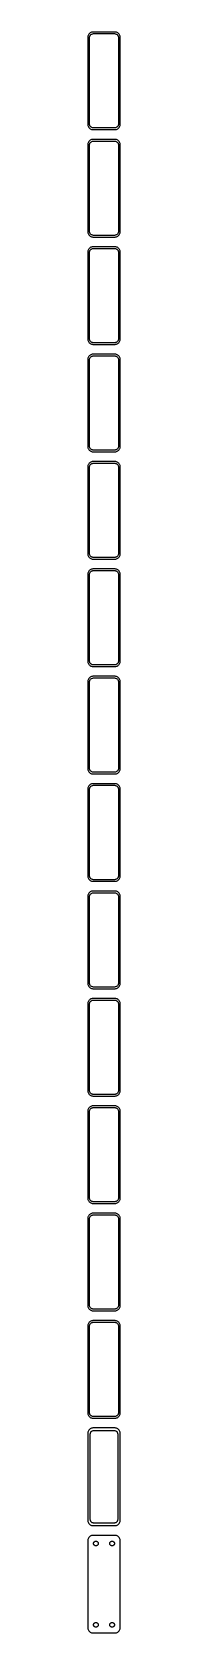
# Model space of a CAD drawing. Header units: metres. Extents: x -15 to 15, y 1440 to 2916.
import ezdxf

# ---------------------------------------------------------------- set-up
doc = ezdxf.new("R2010")
doc.units = ezdxf.units.M

msp = doc.modelspace()

# ---------------------------------------------------------------- linework, layer by layer
for p, q in [((-14.9606, 2911.63), (-15, 2911)), ((-15, 2911), (-15, 2831)), ((-14.8429, 2912.24), (-14.9606, 2911.63)), ((-14.6489, 2912.84), (-14.8429, 2912.24)), ((-14.3815, 2913.41), (-14.6489, 2912.84)), ((-14.0451, 2913.94), (-14.3815, 2913.41)), ((-13.6448, 2914.42), (-14.0451, 2913.94)), ((-13.1871, 2914.85), (-13.6448, 2914.42)), ((-13.5, 2910.5), (-13.4684, 2911)), ((-13.5, 2831.5), (-13.5, 2910.5)), ((-13.4684, 2911), (-13.3743, 2911.49)), ((-13.3743, 2911.49), (-13.2191, 2911.97)), ((-13.2191, 2911.97), (-13.0052, 2912.43)), ((-12.6791, 2915.22), (-13.1871, 2914.85)), ((-13.0052, 2912.43), (-12.7361, 2912.85)), ((-12.7361, 2912.85), (-12.4159, 2913.24)), ((-12.1289, 2915.52), (-12.6791, 2915.22)), ((-12.4159, 2913.24), (-12.0497, 2913.58)), ((-11.5451, 2915.76), (-12.1289, 2915.52)), ((-12.0497, 2913.58), (-11.6433, 2913.88)), ((-11.6433, 2913.88), (-11.2031, 2914.12)), ((-10.9369, 2915.91), (-11.5451, 2915.76)), ((-11.2031, 2914.12), (-10.7361, 2914.3)), ((-10.3139, 2915.99), (-10.9369, 2915.91)), ((-10.7361, 2914.3), (-10.2495, 2914.43)), ((10.3139, 2915.99), (-10.3139, 2915.99)), ((-10.2495, 2914.43), (-9.75116, 2914.49)), ((-9.75116, 2914.49), (9.75116, 2914.49)), ((9.75116, 2914.49), (10.2495, 2914.43)), ((10.2495, 2914.43), (10.7361, 2914.3)), ((10.9369, 2915.91), (10.3139, 2915.99)), ((10.7361, 2914.3), (11.2031, 2914.12)), ((11.5451, 2915.76), (10.9369, 2915.91)), ((11.2031, 2914.12), (11.6433, 2913.88)), ((12.1289, 2915.52), (11.5451, 2915.76)), ((11.6433, 2913.88), (12.0497, 2913.58)), ((12.0497, 2913.58), (12.4159, 2913.24)), ((12.6791, 2915.22), (12.1289, 2915.52)), ((12.4159, 2913.24), (12.7361, 2912.85)), ((13.1871, 2914.85), (12.6791, 2915.22)), ((12.7361, 2912.85), (13.0052, 2912.43)), ((13.0052, 2912.43), (13.2191, 2911.97)), ((13.6448, 2914.42), (13.1871, 2914.85)), ((13.2191, 2911.97), (13.3743, 2911.49)), ((13.3743, 2911.49), (13.4684, 2911)), ((13.4684, 2911), (13.5, 2910.5)), ((13.5, 2910.5), (13.5, 2831.5)), ((14.0451, 2913.94), (13.6448, 2914.42)), ((14.3815, 2913.41), (14.0451, 2913.94)), ((14.6489, 2912.84), (14.3815, 2913.41)), ((14.8429, 2912.24), (14.6489, 2912.84)), ((14.9606, 2911.63), (14.8429, 2912.24)), ((15, 2911), (14.9606, 2911.63)), ((15, 2831), (15, 2911)), ((-15, 2831), (-14.9606, 2830.37)), ((-14.9606, 2830.37), (-14.8429, 2829.76)), ((-14.8429, 2829.76), (-14.6489, 2829.16)), ((-14.6489, 2829.16), (-14.3815, 2828.59)), ((-14.3815, 2828.59), (-14.0451, 2828.06)), ((-14.0451, 2828.06), (-13.6448, 2827.58)), ((-13.6448, 2827.58), (-13.1871, 2827.15)), ((-13.4684, 2831), (-13.5, 2831.5)), ((-13.3743, 2830.51), (-13.4684, 2831)), ((-13.2191, 2830.03), (-13.3743, 2830.51)), ((-13.0052, 2829.57), (-13.2191, 2830.03)), ((-13.1871, 2827.15), (-12.6791, 2826.78)), ((-12.7361, 2829.15), (-13.0052, 2829.57)), ((-12.4159, 2828.76), (-12.7361, 2829.15)), ((-12.6791, 2826.78), (-12.1289, 2826.48)), ((-12.0497, 2828.42), (-12.4159, 2828.76)), ((-12.1289, 2826.48), (-11.5451, 2826.24)), ((-11.6433, 2828.12), (-12.0497, 2828.42)), ((-11.2031, 2827.88), (-11.6433, 2828.12)), ((-11.5451, 2826.24), (-10.9369, 2826.09)), ((-10.7361, 2827.7), (-11.2031, 2827.88)), ((-10.9369, 2826.09), (-10.3139, 2826.01)), ((-10.2495, 2827.57), (-10.7361, 2827.7)), ((-10.3139, 2826.01), (10.3139, 2826.01)), ((-9.75116, 2827.51), (-10.2495, 2827.57)), ((9.75116, 2827.51), (-9.75116, 2827.51)), ((10.2495, 2827.57), (9.75116, 2827.51)), ((10.7361, 2827.7), (10.2495, 2827.57)), ((10.3139, 2826.01), (10.9369, 2826.09)), ((11.2031, 2827.88), (10.7361, 2827.7)), ((10.9369, 2826.09), (11.5451, 2826.24)), ((11.6433, 2828.12), (11.2031, 2827.88)), ((11.5451, 2826.24), (12.1289, 2826.48)), ((12.0497, 2828.42), (11.6433, 2828.12)), ((12.4159, 2828.76), (12.0497, 2828.42)), ((12.1289, 2826.48), (12.6791, 2826.78)), ((12.7361, 2829.15), (12.4159, 2828.76)), ((12.6791, 2826.78), (13.1871, 2827.15)), ((13.0052, 2829.57), (12.7361, 2829.15)), ((13.2191, 2830.03), (13.0052, 2829.57)), ((13.1871, 2827.15), (13.6448, 2827.58)), ((13.3743, 2830.51), (13.2191, 2830.03)), ((13.4684, 2831), (13.3743, 2830.51)), ((13.5, 2831.5), (13.4684, 2831)), ((13.6448, 2827.58), (14.0451, 2828.06)), ((14.0451, 2828.06), (14.3815, 2828.59)), ((14.3815, 2828.59), (14.6489, 2829.16)), ((14.6489, 2829.16), (14.8429, 2829.76)), ((14.8429, 2829.76), (14.9606, 2830.37)), ((14.9606, 2830.37), (15, 2831)), ((-14.9606, 2812.63), (-15, 2812)), ((-15, 2812), (-15, 2732)), ((-14.8429, 2813.24), (-14.9606, 2812.63)), ((-14.6489, 2813.84), (-14.8429, 2813.24)), ((-14.3815, 2814.41), (-14.6489, 2813.84)), ((-14.0451, 2814.94), (-14.3815, 2814.41)), ((-13.6448, 2815.42), (-14.0451, 2814.94)), ((-13.1871, 2815.85), (-13.6448, 2815.42)), ((-13.5, 2811.5), (-13.4684, 2812)), ((-13.5, 2732.5), (-13.5, 2811.5)), ((-13.4684, 2812), (-13.3743, 2812.49)), ((-13.3743, 2812.49), (-13.2191, 2812.97)), ((-13.2191, 2812.97), (-13.0052, 2813.43)), ((-12.6791, 2816.22), (-13.1871, 2815.85)), ((-13.0052, 2813.43), (-12.7361, 2813.85)), ((-12.7361, 2813.85), (-12.4159, 2814.24)), ((-12.1289, 2816.52), (-12.6791, 2816.22)), ((-12.4159, 2814.24), (-12.0497, 2814.58)), ((-11.5451, 2816.76), (-12.1289, 2816.52)), ((-12.0497, 2814.58), (-11.6433, 2814.88)), ((-11.6433, 2814.88), (-11.2031, 2815.12)), ((-10.9369, 2816.91), (-11.5451, 2816.76)), ((-11.2031, 2815.12), (-10.7361, 2815.3)), ((-10.3139, 2816.99), (-10.9369, 2816.91)), ((-10.7361, 2815.3), (-10.2495, 2815.43)), ((10.3139, 2816.99), (-10.3139, 2816.99)), ((-10.2495, 2815.43), (-9.75116, 2815.49)), ((-9.75116, 2815.49), (9.75116, 2815.49)), ((9.75116, 2815.49), (10.2495, 2815.43)), ((10.2495, 2815.43), (10.7361, 2815.3)), ((10.9369, 2816.91), (10.3139, 2816.99)), ((10.7361, 2815.3), (11.2031, 2815.12)), ((11.5451, 2816.76), (10.9369, 2816.91)), ((11.2031, 2815.12), (11.6433, 2814.88)), ((12.1289, 2816.52), (11.5451, 2816.76)), ((11.6433, 2814.88), (12.0497, 2814.58)), ((12.0497, 2814.58), (12.4159, 2814.24)), ((12.6791, 2816.22), (12.1289, 2816.52)), ((12.4159, 2814.24), (12.7361, 2813.85)), ((13.1871, 2815.85), (12.6791, 2816.22)), ((12.7361, 2813.85), (13.0052, 2813.43)), ((13.0052, 2813.43), (13.2191, 2812.97)), ((13.6448, 2815.42), (13.1871, 2815.85)), ((13.2191, 2812.97), (13.3743, 2812.49)), ((13.3743, 2812.49), (13.4684, 2812)), ((13.4684, 2812), (13.5, 2811.5)), ((13.5, 2811.5), (13.5, 2732.5)), ((14.0451, 2814.94), (13.6448, 2815.42)), ((14.3815, 2814.41), (14.0451, 2814.94)), ((14.6489, 2813.84), (14.3815, 2814.41)), ((14.8429, 2813.24), (14.6489, 2813.84)), ((14.9606, 2812.63), (14.8429, 2813.24)), ((15, 2812), (14.9606, 2812.63)), ((15, 2732), (15, 2812)), ((-15, 2732), (-14.9606, 2731.37)), ((-14.9606, 2731.37), (-14.8429, 2730.76)), ((-14.8429, 2730.76), (-14.6489, 2730.16)), ((-13.4684, 2732), (-13.5, 2732.5)), ((-13.3743, 2731.51), (-13.4684, 2732)), ((-13.2191, 2731.03), (-13.3743, 2731.51)), ((-13.0052, 2730.57), (-13.2191, 2731.03)), ((-12.7361, 2730.15), (-13.0052, 2730.57)), ((13.0052, 2730.57), (12.7361, 2730.15)), ((13.2191, 2731.03), (13.0052, 2730.57)), ((13.3743, 2731.51), (13.2191, 2731.03)), ((13.4684, 2732), (13.3743, 2731.51)), ((13.5, 2732.5), (13.4684, 2732)), ((14.6489, 2730.16), (14.8429, 2730.76)), ((14.8429, 2730.76), (14.9606, 2731.37)), ((14.9606, 2731.37), (15, 2732)), ((-14.6489, 2730.16), (-14.3815, 2729.59)), ((-14.3815, 2729.59), (-14.0451, 2729.06)), ((-14.0451, 2715.94), (-14.3815, 2715.41)), ((-14.0451, 2729.06), (-13.6448, 2728.58)), ((-13.6448, 2716.42), (-14.0451, 2715.94)), ((-13.6448, 2728.58), (-13.1871, 2728.15)), ((-13.1871, 2716.85), (-13.6448, 2716.42)), ((-13.1871, 2728.15), (-12.6791, 2727.78)), ((-12.6791, 2717.22), (-13.1871, 2716.85)), ((-12.4159, 2729.76), (-12.7361, 2730.15)), ((-12.6791, 2727.78), (-12.1289, 2727.48)), ((-12.1289, 2717.52), (-12.6791, 2717.22)), ((-12.0497, 2729.42), (-12.4159, 2729.76)), ((-12.1289, 2727.48), (-11.5451, 2727.24)), ((-11.5451, 2717.76), (-12.1289, 2717.52)), ((-11.6433, 2729.12), (-12.0497, 2729.42)), ((-12.0497, 2715.58), (-11.6433, 2715.88)), ((-11.2031, 2728.88), (-11.6433, 2729.12)), ((-11.6433, 2715.88), (-11.2031, 2716.12)), ((-11.5451, 2727.24), (-10.9369, 2727.09)), ((-10.9369, 2717.91), (-11.5451, 2717.76)), ((-10.7361, 2728.7), (-11.2031, 2728.88)), ((-11.2031, 2716.12), (-10.7361, 2716.3)), ((-10.9369, 2727.09), (-10.3139, 2727.01)), ((-10.3139, 2717.99), (-10.9369, 2717.91)), ((-10.2495, 2728.57), (-10.7361, 2728.7)), ((-10.7361, 2716.3), (-10.2495, 2716.43)), ((-10.3139, 2727.01), (10.3139, 2727.01)), ((10.3139, 2717.99), (-10.3139, 2717.99)), ((-9.75116, 2728.51), (-10.2495, 2728.57)), ((-10.2495, 2716.43), (-9.75116, 2716.49)), ((9.75116, 2728.51), (-9.75116, 2728.51)), ((-9.75116, 2716.49), (9.75116, 2716.49)), ((10.2495, 2728.57), (9.75116, 2728.51)), ((9.75116, 2716.49), (10.2495, 2716.43)), ((10.7361, 2728.7), (10.2495, 2728.57)), ((10.2495, 2716.43), (10.7361, 2716.3)), ((10.3139, 2727.01), (10.9369, 2727.09)), ((10.9369, 2717.91), (10.3139, 2717.99)), ((11.2031, 2728.88), (10.7361, 2728.7)), ((10.7361, 2716.3), (11.2031, 2716.12)), ((10.9369, 2727.09), (11.5451, 2727.24)), ((11.5451, 2717.76), (10.9369, 2717.91)), ((11.6433, 2729.12), (11.2031, 2728.88)), ((11.2031, 2716.12), (11.6433, 2715.88)), ((11.5451, 2727.24), (12.1289, 2727.48)), ((12.1289, 2717.52), (11.5451, 2717.76)), ((12.0497, 2729.42), (11.6433, 2729.12)), ((11.6433, 2715.88), (12.0497, 2715.58)), ((12.4159, 2729.76), (12.0497, 2729.42)), ((12.1289, 2727.48), (12.6791, 2727.78)), ((12.6791, 2717.22), (12.1289, 2717.52)), ((12.7361, 2730.15), (12.4159, 2729.76)), ((12.6791, 2727.78), (13.1871, 2728.15)), ((13.1871, 2716.85), (12.6791, 2717.22)), ((13.1871, 2728.15), (13.6448, 2728.58)), ((13.6448, 2716.42), (13.1871, 2716.85)), ((13.6448, 2728.58), (14.0451, 2729.06)), ((14.0451, 2715.94), (13.6448, 2716.42)), ((14.0451, 2729.06), (14.3815, 2729.59)), ((14.3815, 2715.41), (14.0451, 2715.94)), ((14.3815, 2729.59), (14.6489, 2730.16)), ((-14.9606, 2713.63), (-15, 2713)), ((-15, 2713), (-15, 2633)), ((-14.8429, 2714.24), (-14.9606, 2713.63)), ((-14.6489, 2714.84), (-14.8429, 2714.24)), ((-14.3815, 2715.41), (-14.6489, 2714.84)), ((-13.5, 2712.5), (-13.4684, 2713)), ((-13.5, 2633.5), (-13.5, 2712.5)), ((-13.4684, 2713), (-13.3743, 2713.49)), ((-13.3743, 2713.49), (-13.2191, 2713.97)), ((-13.2191, 2713.97), (-13.0052, 2714.43)), ((-13.0052, 2714.43), (-12.7361, 2714.85)), ((-12.7361, 2714.85), (-12.4159, 2715.24)), ((-12.4159, 2715.24), (-12.0497, 2715.58)), ((12.0497, 2715.58), (12.4159, 2715.24)), ((12.4159, 2715.24), (12.7361, 2714.85)), ((12.7361, 2714.85), (13.0052, 2714.43)), ((13.0052, 2714.43), (13.2191, 2713.97)), ((13.2191, 2713.97), (13.3743, 2713.49)), ((13.3743, 2713.49), (13.4684, 2713)), ((13.4684, 2713), (13.5, 2712.5)), ((13.5, 2712.5), (13.5, 2633.5)), ((14.6489, 2714.84), (14.3815, 2715.41)), ((14.8429, 2714.24), (14.6489, 2714.84)), ((14.9606, 2713.63), (14.8429, 2714.24)), ((15, 2713), (14.9606, 2713.63)), ((15, 2633), (15, 2713)), ((-15, 2633), (-14.9606, 2632.37)), ((-14.9606, 2632.37), (-14.8429, 2631.76)), ((-14.8429, 2631.76), (-14.6489, 2631.16)), ((-14.6489, 2631.16), (-14.3815, 2630.59)), ((-14.3815, 2630.59), (-14.0451, 2630.06)), ((-14.0451, 2630.06), (-13.6448, 2629.58)), ((-13.6448, 2629.58), (-13.1871, 2629.15)), ((-13.4684, 2633), (-13.5, 2633.5)), ((-13.3743, 2632.51), (-13.4684, 2633)), ((-13.2191, 2632.03), (-13.3743, 2632.51)), ((-13.0052, 2631.57), (-13.2191, 2632.03)), ((-13.1871, 2629.15), (-12.6791, 2628.78)), ((-12.7361, 2631.15), (-13.0052, 2631.57)), ((-12.4159, 2630.76), (-12.7361, 2631.15)), ((-12.6791, 2628.78), (-12.1289, 2628.48)), ((-12.0497, 2630.42), (-12.4159, 2630.76)), ((-12.1289, 2628.48), (-11.5451, 2628.24)), ((-11.6433, 2630.12), (-12.0497, 2630.42)), ((-11.2031, 2629.88), (-11.6433, 2630.12)), ((-11.5451, 2628.24), (-10.9369, 2628.09)), ((-10.7361, 2629.7), (-11.2031, 2629.88)), ((-10.9369, 2628.09), (-10.3139, 2628.01)), ((-10.2495, 2629.57), (-10.7361, 2629.7)), ((-10.3139, 2628.01), (10.3139, 2628.01)), ((-9.75116, 2629.51), (-10.2495, 2629.57)), ((9.75116, 2629.51), (-9.75116, 2629.51)), ((10.2495, 2629.57), (9.75116, 2629.51)), ((10.7361, 2629.7), (10.2495, 2629.57)), ((10.3139, 2628.01), (10.9369, 2628.09)), ((11.2031, 2629.88), (10.7361, 2629.7)), ((10.9369, 2628.09), (11.5451, 2628.24)), ((11.6433, 2630.12), (11.2031, 2629.88)), ((11.5451, 2628.24), (12.1289, 2628.48)), ((12.0497, 2630.42), (11.6433, 2630.12)), ((12.4159, 2630.76), (12.0497, 2630.42)), ((12.1289, 2628.48), (12.6791, 2628.78)), ((12.7361, 2631.15), (12.4159, 2630.76)), ((12.6791, 2628.78), (13.1871, 2629.15)), ((13.0052, 2631.57), (12.7361, 2631.15)), ((13.2191, 2632.03), (13.0052, 2631.57)), ((13.1871, 2629.15), (13.6448, 2629.58)), ((13.3743, 2632.51), (13.2191, 2632.03)), ((13.4684, 2633), (13.3743, 2632.51)), ((13.5, 2633.5), (13.4684, 2633)), ((13.6448, 2629.58), (14.0451, 2630.06)), ((14.0451, 2630.06), (14.3815, 2630.59)), ((14.3815, 2630.59), (14.6489, 2631.16)), ((14.6489, 2631.16), (14.8429, 2631.76)), ((14.8429, 2631.76), (14.9606, 2632.37)), ((14.9606, 2632.37), (15, 2633)), ((-14.9606, 2614.63), (-15, 2614)), ((-15, 2614), (-15, 2534)), ((-14.8429, 2615.24), (-14.9606, 2614.63)), ((-14.6489, 2615.84), (-14.8429, 2615.24)), ((-14.3815, 2616.41), (-14.6489, 2615.84)), ((-14.0451, 2616.94), (-14.3815, 2616.41)), ((-13.6448, 2617.42), (-14.0451, 2616.94)), ((-13.1871, 2617.85), (-13.6448, 2617.42)), ((-13.5, 2613.5), (-13.4684, 2614)), ((-13.5, 2534.5), (-13.5, 2613.5)), ((-13.4684, 2614), (-13.3743, 2614.49)), ((-13.3743, 2614.49), (-13.2191, 2614.97)), ((-13.2191, 2614.97), (-13.0052, 2615.43)), ((-12.6791, 2618.22), (-13.1871, 2617.85)), ((-13.0052, 2615.43), (-12.7361, 2615.85)), ((-12.7361, 2615.85), (-12.4159, 2616.24)), ((-12.1289, 2618.52), (-12.6791, 2618.22)), ((-12.4159, 2616.24), (-12.0497, 2616.58)), ((-11.5451, 2618.76), (-12.1289, 2618.52)), ((-12.0497, 2616.58), (-11.6433, 2616.88)), ((-11.6433, 2616.88), (-11.2031, 2617.12)), ((-10.9369, 2618.91), (-11.5451, 2618.76)), ((-11.2031, 2617.12), (-10.7361, 2617.3)), ((-10.3139, 2618.99), (-10.9369, 2618.91)), ((-10.7361, 2617.3), (-10.2495, 2617.43)), ((10.3139, 2618.99), (-10.3139, 2618.99)), ((-10.2495, 2617.43), (-9.75116, 2617.49)), ((-9.75116, 2617.49), (9.75116, 2617.49)), ((9.75116, 2617.49), (10.2495, 2617.43)), ((10.2495, 2617.43), (10.7361, 2617.3)), ((10.9369, 2618.91), (10.3139, 2618.99)), ((10.7361, 2617.3), (11.2031, 2617.12)), ((11.5451, 2618.76), (10.9369, 2618.91)), ((11.2031, 2617.12), (11.6433, 2616.88)), ((12.1289, 2618.52), (11.5451, 2618.76)), ((11.6433, 2616.88), (12.0497, 2616.58)), ((12.0497, 2616.58), (12.4159, 2616.24)), ((12.6791, 2618.22), (12.1289, 2618.52)), ((12.4159, 2616.24), (12.7361, 2615.85)), ((13.1871, 2617.85), (12.6791, 2618.22)), ((12.7361, 2615.85), (13.0052, 2615.43)), ((13.0052, 2615.43), (13.2191, 2614.97)), ((13.6448, 2617.42), (13.1871, 2617.85)), ((13.2191, 2614.97), (13.3743, 2614.49)), ((13.3743, 2614.49), (13.4684, 2614)), ((13.4684, 2614), (13.5, 2613.5)), ((13.5, 2613.5), (13.5, 2534.5)), ((14.0451, 2616.94), (13.6448, 2617.42)), ((14.3815, 2616.41), (14.0451, 2616.94)), ((14.6489, 2615.84), (14.3815, 2616.41)), ((14.8429, 2615.24), (14.6489, 2615.84)), ((14.9606, 2614.63), (14.8429, 2615.24)), ((15, 2614), (14.9606, 2614.63)), ((15, 2534), (15, 2614)), ((-15, 2534), (-14.9606, 2533.37)), ((-14.9606, 2533.37), (-14.8429, 2532.76)), ((-14.8429, 2532.76), (-14.6489, 2532.16)), ((-14.6489, 2532.16), (-14.3815, 2531.59)), ((-14.3815, 2531.59), (-14.0451, 2531.06)), ((-14.0451, 2531.06), (-13.6448, 2530.58)), ((-13.6448, 2530.58), (-13.1871, 2530.15)), ((-13.4684, 2534), (-13.5, 2534.5)), ((-13.3743, 2533.51), (-13.4684, 2534)), ((-13.2191, 2533.03), (-13.3743, 2533.51)), ((-13.0052, 2532.57), (-13.2191, 2533.03)), ((-13.1871, 2530.15), (-12.6791, 2529.78)), ((-12.7361, 2532.15), (-13.0052, 2532.57)), ((-12.4159, 2531.76), (-12.7361, 2532.15)), ((-12.6791, 2529.78), (-12.1289, 2529.48)), ((-12.0497, 2531.42), (-12.4159, 2531.76)), ((-12.1289, 2529.48), (-11.5451, 2529.24)), ((-11.6433, 2531.12), (-12.0497, 2531.42)), ((-11.2031, 2530.88), (-11.6433, 2531.12)), ((-11.5451, 2529.24), (-10.9369, 2529.09)), ((-10.7361, 2530.7), (-11.2031, 2530.88)), ((-10.9369, 2529.09), (-10.3139, 2529.01)), ((-10.2495, 2530.57), (-10.7361, 2530.7)), ((-10.3139, 2529.01), (10.3139, 2529.01)), ((-9.75116, 2530.51), (-10.2495, 2530.57)), ((9.75116, 2530.51), (-9.75116, 2530.51)), ((10.2495, 2530.57), (9.75116, 2530.51)), ((10.7361, 2530.7), (10.2495, 2530.57)), ((10.3139, 2529.01), (10.9369, 2529.09)), ((11.2031, 2530.88), (10.7361, 2530.7)), ((10.9369, 2529.09), (11.5451, 2529.24)), ((11.6433, 2531.12), (11.2031, 2530.88)), ((11.5451, 2529.24), (12.1289, 2529.48)), ((12.0497, 2531.42), (11.6433, 2531.12)), ((12.4159, 2531.76), (12.0497, 2531.42)), ((12.1289, 2529.48), (12.6791, 2529.78)), ((12.7361, 2532.15), (12.4159, 2531.76)), ((12.6791, 2529.78), (13.1871, 2530.15)), ((13.0052, 2532.57), (12.7361, 2532.15)), ((13.2191, 2533.03), (13.0052, 2532.57)), ((13.1871, 2530.15), (13.6448, 2530.58)), ((13.3743, 2533.51), (13.2191, 2533.03)), ((13.4684, 2534), (13.3743, 2533.51)), ((13.5, 2534.5), (13.4684, 2534)), ((13.6448, 2530.58), (14.0451, 2531.06)), ((14.0451, 2531.06), (14.3815, 2531.59)), ((14.3815, 2531.59), (14.6489, 2532.16)), ((14.6489, 2532.16), (14.8429, 2532.76)), ((14.8429, 2532.76), (14.9606, 2533.37)), ((14.9606, 2533.37), (15, 2534)), ((-14.9606, 2515.63), (-15, 2515)), ((-15, 2515), (-15, 2435)), ((-14.8429, 2516.24), (-14.9606, 2515.63)), ((-14.6489, 2516.84), (-14.8429, 2516.24)), ((-14.3815, 2517.41), (-14.6489, 2516.84)), ((-14.0451, 2517.94), (-14.3815, 2517.41)), ((-13.6448, 2518.42), (-14.0451, 2517.94)), ((-13.1871, 2518.85), (-13.6448, 2518.42)), ((-13.5, 2514.5), (-13.4684, 2515)), ((-13.5, 2435.5), (-13.5, 2514.5)), ((-13.4684, 2515), (-13.3743, 2515.49)), ((-13.3743, 2515.49), (-13.2191, 2515.97)), ((-13.2191, 2515.97), (-13.0052, 2516.43)), ((-12.6791, 2519.22), (-13.1871, 2518.85)), ((-13.0052, 2516.43), (-12.7361, 2516.85)), ((-12.7361, 2516.85), (-12.4159, 2517.24)), ((-12.1289, 2519.52), (-12.6791, 2519.22)), ((-12.4159, 2517.24), (-12.0497, 2517.58)), ((-11.5451, 2519.76), (-12.1289, 2519.52)), ((-12.0497, 2517.58), (-11.6433, 2517.88)), ((-11.6433, 2517.88), (-11.2031, 2518.12)), ((-10.9369, 2519.91), (-11.5451, 2519.76)), ((-11.2031, 2518.12), (-10.7361, 2518.3)), ((-10.3139, 2519.99), (-10.9369, 2519.91)), ((-10.7361, 2518.3), (-10.2495, 2518.43)), ((10.3139, 2519.99), (-10.3139, 2519.99)), ((-10.2495, 2518.43), (-9.75116, 2518.49)), ((-9.75116, 2518.49), (9.75116, 2518.49)), ((9.75116, 2518.49), (10.2495, 2518.43)), ((10.2495, 2518.43), (10.7361, 2518.3)), ((10.9369, 2519.91), (10.3139, 2519.99)), ((10.7361, 2518.3), (11.2031, 2518.12)), ((11.5451, 2519.76), (10.9369, 2519.91)), ((11.2031, 2518.12), (11.6433, 2517.88)), ((12.1289, 2519.52), (11.5451, 2519.76)), ((11.6433, 2517.88), (12.0497, 2517.58)), ((12.0497, 2517.58), (12.4159, 2517.24)), ((12.6791, 2519.22), (12.1289, 2519.52)), ((12.4159, 2517.24), (12.7361, 2516.85)), ((13.1871, 2518.85), (12.6791, 2519.22)), ((12.7361, 2516.85), (13.0052, 2516.43)), ((13.0052, 2516.43), (13.2191, 2515.97)), ((13.6448, 2518.42), (13.1871, 2518.85)), ((13.2191, 2515.97), (13.3743, 2515.49)), ((13.3743, 2515.49), (13.4684, 2515)), ((13.4684, 2515), (13.5, 2514.5)), ((13.5, 2514.5), (13.5, 2435.5)), ((14.0451, 2517.94), (13.6448, 2518.42)), ((14.3815, 2517.41), (14.0451, 2517.94)), ((14.6489, 2516.84), (14.3815, 2517.41)), ((14.8429, 2516.24), (14.6489, 2516.84)), ((14.9606, 2515.63), (14.8429, 2516.24)), ((15, 2515), (14.9606, 2515.63)), ((15, 2435), (15, 2515)), ((-13.4684, 2435), (-13.5, 2435.5)), ((13.5, 2435.5), (13.4684, 2435)), ((-15, 2435), (-14.9606, 2434.37)), ((-14.9606, 2434.37), (-14.8429, 2433.76)), ((-14.8429, 2433.76), (-14.6489, 2433.16)), ((-14.6489, 2433.16), (-14.3815, 2432.59)), ((-14.3815, 2432.59), (-14.0451, 2432.06)), ((-14.0451, 2432.06), (-13.6448, 2431.58)), ((-13.6448, 2431.58), (-13.1871, 2431.15)), ((-13.3743, 2434.51), (-13.4684, 2435)), ((-13.2191, 2434.03), (-13.3743, 2434.51)), ((-13.0052, 2433.57), (-13.2191, 2434.03)), ((-13.1871, 2431.15), (-12.6791, 2430.78)), ((-12.7361, 2433.15), (-13.0052, 2433.57)), ((-12.4159, 2432.76), (-12.7361, 2433.15)), ((-12.6791, 2430.78), (-12.1289, 2430.48)), ((-12.0497, 2432.42), (-12.4159, 2432.76)), ((-12.1289, 2430.48), (-11.5451, 2430.24)), ((-11.5451, 2420.76), (-12.1289, 2420.52)), ((-11.6433, 2432.12), (-12.0497, 2432.42)), ((-11.2031, 2431.88), (-11.6433, 2432.12)), ((-11.5451, 2430.24), (-10.9369, 2430.09)), ((-10.9369, 2420.91), (-11.5451, 2420.76)), ((-10.7361, 2431.7), (-11.2031, 2431.88)), ((-10.9369, 2430.09), (-10.3139, 2430.01)), ((-10.3139, 2420.99), (-10.9369, 2420.91)), ((-10.2495, 2431.57), (-10.7361, 2431.7)), ((-10.3139, 2430.01), (10.3139, 2430.01)), ((10.3139, 2420.99), (-10.3139, 2420.99)), ((-9.75116, 2431.51), (-10.2495, 2431.57)), ((9.75116, 2431.51), (-9.75116, 2431.51)), ((10.2495, 2431.57), (9.75116, 2431.51)), ((10.7361, 2431.7), (10.2495, 2431.57)), ((10.3139, 2430.01), (10.9369, 2430.09)), ((10.9369, 2420.91), (10.3139, 2420.99)), ((11.2031, 2431.88), (10.7361, 2431.7)), ((10.9369, 2430.09), (11.5451, 2430.24)), ((11.5451, 2420.76), (10.9369, 2420.91)), ((11.6433, 2432.12), (11.2031, 2431.88)), ((11.5451, 2430.24), (12.1289, 2430.48)), ((12.1289, 2420.52), (11.5451, 2420.76)), ((12.0497, 2432.42), (11.6433, 2432.12)), ((12.4159, 2432.76), (12.0497, 2432.42)), ((12.1289, 2430.48), (12.6791, 2430.78)), ((12.7361, 2433.15), (12.4159, 2432.76)), ((12.6791, 2430.78), (13.1871, 2431.15)), ((13.0052, 2433.57), (12.7361, 2433.15)), ((13.2191, 2434.03), (13.0052, 2433.57)), ((13.1871, 2431.15), (13.6448, 2431.58)), ((13.3743, 2434.51), (13.2191, 2434.03)), ((13.4684, 2435), (13.3743, 2434.51)), ((13.6448, 2431.58), (14.0451, 2432.06)), ((14.0451, 2432.06), (14.3815, 2432.59)), ((14.3815, 2432.59), (14.6489, 2433.16)), ((14.6489, 2433.16), (14.8429, 2433.76)), ((14.8429, 2433.76), (14.9606, 2434.37)), ((14.9606, 2434.37), (15, 2435)), ((-14.9606, 2416.63), (-15, 2416)), ((-15, 2416), (-15, 2336)), ((-14.8429, 2417.24), (-14.9606, 2416.63)), ((-14.6489, 2417.84), (-14.8429, 2417.24)), ((-14.3815, 2418.41), (-14.6489, 2417.84)), ((-14.0451, 2418.94), (-14.3815, 2418.41)), ((-13.6448, 2419.42), (-14.0451, 2418.94)), ((-13.1871, 2419.85), (-13.6448, 2419.42)), ((-13.5, 2415.5), (-13.4684, 2416)), ((-13.5, 2336.5), (-13.5, 2415.5)), ((-13.4684, 2416), (-13.3743, 2416.49)), ((-13.3743, 2416.49), (-13.2191, 2416.97)), ((-13.2191, 2416.97), (-13.0052, 2417.43)), ((-12.6791, 2420.22), (-13.1871, 2419.85)), ((-13.0052, 2417.43), (-12.7361, 2417.85)), ((-12.7361, 2417.85), (-12.4159, 2418.24)), ((-12.1289, 2420.52), (-12.6791, 2420.22)), ((-12.4159, 2418.24), (-12.0497, 2418.58)), ((-12.0497, 2418.58), (-11.6433, 2418.88)), ((-11.6433, 2418.88), (-11.2031, 2419.12)), ((-11.2031, 2419.12), (-10.7361, 2419.3)), ((-10.7361, 2419.3), (-10.2495, 2419.43)), ((-10.2495, 2419.43), (-9.75116, 2419.49)), ((-9.75116, 2419.49), (9.75116, 2419.49)), ((9.75116, 2419.49), (10.2495, 2419.43)), ((10.2495, 2419.43), (10.7361, 2419.3)), ((10.7361, 2419.3), (11.2031, 2419.12)), ((11.2031, 2419.12), (11.6433, 2418.88)), ((11.6433, 2418.88), (12.0497, 2418.58)), ((12.0497, 2418.58), (12.4159, 2418.24)), ((12.6791, 2420.22), (12.1289, 2420.52)), ((12.4159, 2418.24), (12.7361, 2417.85)), ((13.1871, 2419.85), (12.6791, 2420.22)), ((12.7361, 2417.85), (13.0052, 2417.43)), ((13.0052, 2417.43), (13.2191, 2416.97)), ((13.6448, 2419.42), (13.1871, 2419.85)), ((13.2191, 2416.97), (13.3743, 2416.49)), ((13.3743, 2416.49), (13.4684, 2416)), ((13.4684, 2416), (13.5, 2415.5)), ((13.5, 2415.5), (13.5, 2336.5)), ((14.0451, 2418.94), (13.6448, 2419.42)), ((14.3815, 2418.41), (14.0451, 2418.94)), ((14.6489, 2417.84), (14.3815, 2418.41)), ((14.8429, 2417.24), (14.6489, 2417.84)), ((14.9606, 2416.63), (14.8429, 2417.24)), ((15, 2416), (14.9606, 2416.63)), ((15, 2336), (15, 2416)), ((-15, 2336), (-14.9606, 2335.37)), ((-14.9606, 2335.37), (-14.8429, 2334.76)), ((-14.8429, 2334.76), (-14.6489, 2334.16)), ((-14.6489, 2334.16), (-14.3815, 2333.59)), ((-14.3815, 2333.59), (-14.0451, 2333.06)), ((-14.0451, 2333.06), (-13.6448, 2332.58)), ((-13.6448, 2332.58), (-13.1871, 2332.15)), ((-13.4684, 2336), (-13.5, 2336.5)), ((-13.3743, 2335.51), (-13.4684, 2336)), ((-13.2191, 2335.03), (-13.3743, 2335.51)), ((-13.0052, 2334.57), (-13.2191, 2335.03)), ((-13.1871, 2332.15), (-12.6791, 2331.78)), ((-12.7361, 2334.15), (-13.0052, 2334.57)), ((-12.4159, 2333.76), (-12.7361, 2334.15)), ((-12.0497, 2333.42), (-12.4159, 2333.76)), ((-11.6433, 2333.12), (-12.0497, 2333.42)), ((-11.2031, 2332.88), (-11.6433, 2333.12)), ((-10.7361, 2332.7), (-11.2031, 2332.88)), ((-10.2495, 2332.57), (-10.7361, 2332.7)), ((-9.75116, 2332.51), (-10.2495, 2332.57)), ((9.75116, 2332.51), (-9.75116, 2332.51)), ((10.2495, 2332.57), (9.75116, 2332.51)), ((10.7361, 2332.7), (10.2495, 2332.57)), ((11.2031, 2332.88), (10.7361, 2332.7)), ((11.6433, 2333.12), (11.2031, 2332.88)), ((12.0497, 2333.42), (11.6433, 2333.12)), ((12.4159, 2333.76), (12.0497, 2333.42)), ((12.7361, 2334.15), (12.4159, 2333.76)), ((12.6791, 2331.78), (13.1871, 2332.15)), ((13.0052, 2334.57), (12.7361, 2334.15)), ((13.2191, 2335.03), (13.0052, 2334.57)), ((13.1871, 2332.15), (13.6448, 2332.58)), ((13.3743, 2335.51), (13.2191, 2335.03)), ((13.4684, 2336), (13.3743, 2335.51)), ((13.5, 2336.5), (13.4684, 2336)), ((13.6448, 2332.58), (14.0451, 2333.06)), ((14.0451, 2333.06), (14.3815, 2333.59)), ((14.3815, 2333.59), (14.6489, 2334.16)), ((14.6489, 2334.16), (14.8429, 2334.76)), ((14.8429, 2334.76), (14.9606, 2335.37)), ((14.9606, 2335.37), (15, 2336)), ((-14.9606, 2317.63), (-15, 2317)), ((-14.8429, 2318.24), (-14.9606, 2317.63)), ((-14.6489, 2318.84), (-14.8429, 2318.24)), ((-14.3815, 2319.41), (-14.6489, 2318.84)), ((-14.0451, 2319.94), (-14.3815, 2319.41)), ((-13.6448, 2320.42), (-14.0451, 2319.94)), ((-13.1871, 2320.85), (-13.6448, 2320.42)), ((-13.4684, 2317), (-13.3743, 2317.49)), ((-13.3743, 2317.49), (-13.2191, 2317.97)), ((-13.2191, 2317.97), (-13.0052, 2318.43)), ((-12.6791, 2321.22), (-13.1871, 2320.85)), ((-13.0052, 2318.43), (-12.7361, 2318.85)), ((-12.7361, 2318.85), (-12.4159, 2319.24)), ((-12.6791, 2331.78), (-12.1289, 2331.48)), ((-12.1289, 2321.52), (-12.6791, 2321.22)), ((-12.4159, 2319.24), (-12.0497, 2319.58)), ((-12.1289, 2331.48), (-11.5451, 2331.24)), ((-11.5451, 2321.76), (-12.1289, 2321.52)), ((-12.0497, 2319.58), (-11.6433, 2319.88)), ((-11.6433, 2319.88), (-11.2031, 2320.12)), ((-11.5451, 2331.24), (-10.9369, 2331.09)), ((-10.9369, 2321.91), (-11.5451, 2321.76)), ((-11.2031, 2320.12), (-10.7361, 2320.3)), ((-10.9369, 2331.09), (-10.3139, 2331.01)), ((-10.3139, 2321.99), (-10.9369, 2321.91)), ((-10.7361, 2320.3), (-10.2495, 2320.43)), ((-10.3139, 2331.01), (10.3139, 2331.01)), ((10.3139, 2321.99), (-10.3139, 2321.99)), ((-10.2495, 2320.43), (-9.75116, 2320.49)), ((-9.75116, 2320.49), (9.75116, 2320.49)), ((9.75116, 2320.49), (10.2495, 2320.43)), ((10.2495, 2320.43), (10.7361, 2320.3)), ((10.3139, 2331.01), (10.9369, 2331.09)), ((10.9369, 2321.91), (10.3139, 2321.99)), ((10.7361, 2320.3), (11.2031, 2320.12)), ((10.9369, 2331.09), (11.5451, 2331.24)), ((11.5451, 2321.76), (10.9369, 2321.91)), ((11.2031, 2320.12), (11.6433, 2319.88)), ((11.5451, 2331.24), (12.1289, 2331.48)), ((12.1289, 2321.52), (11.5451, 2321.76)), ((11.6433, 2319.88), (12.0497, 2319.58)), ((12.0497, 2319.58), (12.4159, 2319.24)), ((12.1289, 2331.48), (12.6791, 2331.78)), ((12.6791, 2321.22), (12.1289, 2321.52)), ((12.4159, 2319.24), (12.7361, 2318.85)), ((13.1871, 2320.85), (12.6791, 2321.22)), ((12.7361, 2318.85), (13.0052, 2318.43)), ((13.0052, 2318.43), (13.2191, 2317.97)), ((13.6448, 2320.42), (13.1871, 2320.85)), ((13.2191, 2317.97), (13.3743, 2317.49)), ((13.3743, 2317.49), (13.4684, 2317)), ((14.0451, 2319.94), (13.6448, 2320.42)), ((14.3815, 2319.41), (14.0451, 2319.94)), ((14.6489, 2318.84), (14.3815, 2319.41)), ((14.8429, 2318.24), (14.6489, 2318.84)), ((14.9606, 2317.63), (14.8429, 2318.24)), ((15, 2317), (14.9606, 2317.63)), ((-15, 2317), (-15, 2237)), ((-13.5, 2316.5), (-13.4684, 2317)), ((-13.5, 2237.5), (-13.5, 2316.5)), ((13.4684, 2317), (13.5, 2316.5)), ((13.5, 2316.5), (13.5, 2237.5)), ((15, 2237), (15, 2317)), ((-15, 2237), (-14.9606, 2236.37)), ((-14.9606, 2236.37), (-14.8429, 2235.76)), ((-14.8429, 2235.76), (-14.6489, 2235.16)), ((-14.6489, 2235.16), (-14.3815, 2234.59)), ((-14.3815, 2234.59), (-14.0451, 2234.06)), ((-14.0451, 2234.06), (-13.6448, 2233.58)), ((-13.6448, 2233.58), (-13.1871, 2233.15)), ((-13.4684, 2237), (-13.5, 2237.5)), ((-13.3743, 2236.51), (-13.4684, 2237)), ((-13.2191, 2236.03), (-13.3743, 2236.51)), ((-13.0052, 2235.57), (-13.2191, 2236.03)), ((-13.1871, 2233.15), (-12.6791, 2232.78)), ((-12.7361, 2235.15), (-13.0052, 2235.57)), ((-12.4159, 2234.76), (-12.7361, 2235.15)), ((-12.6791, 2232.78), (-12.1289, 2232.48)), ((-12.0497, 2234.42), (-12.4159, 2234.76)), ((-12.1289, 2232.48), (-11.5451, 2232.24)), ((-11.6433, 2234.12), (-12.0497, 2234.42)), ((-11.2031, 2233.88), (-11.6433, 2234.12)), ((-11.5451, 2232.24), (-10.9369, 2232.09)), ((-10.7361, 2233.7), (-11.2031, 2233.88)), ((-10.9369, 2232.09), (-10.3139, 2232.01)), ((-10.2495, 2233.57), (-10.7361, 2233.7)), ((-10.3139, 2232.01), (10.3139, 2232.01)), ((-9.75116, 2233.51), (-10.2495, 2233.57)), ((9.75116, 2233.51), (-9.75116, 2233.51)), ((10.2495, 2233.57), (9.75116, 2233.51)), ((10.7361, 2233.7), (10.2495, 2233.57)), ((10.3139, 2232.01), (10.9369, 2232.09)), ((11.2031, 2233.88), (10.7361, 2233.7)), ((10.9369, 2232.09), (11.5451, 2232.24)), ((11.6433, 2234.12), (11.2031, 2233.88)), ((11.5451, 2232.24), (12.1289, 2232.48)), ((12.0497, 2234.42), (11.6433, 2234.12)), ((12.4159, 2234.76), (12.0497, 2234.42)), ((12.1289, 2232.48), (12.6791, 2232.78)), ((12.7361, 2235.15), (12.4159, 2234.76)), ((12.6791, 2232.78), (13.1871, 2233.15)), ((13.0052, 2235.57), (12.7361, 2235.15)), ((13.2191, 2236.03), (13.0052, 2235.57)), ((13.1871, 2233.15), (13.6448, 2233.58)), ((13.3743, 2236.51), (13.2191, 2236.03)), ((13.4684, 2237), (13.3743, 2236.51)), ((13.5, 2237.5), (13.4684, 2237)), ((13.6448, 2233.58), (14.0451, 2234.06)), ((14.0451, 2234.06), (14.3815, 2234.59)), ((14.3815, 2234.59), (14.6489, 2235.16)), ((14.6489, 2235.16), (14.8429, 2235.76)), ((14.8429, 2235.76), (14.9606, 2236.37)), ((14.9606, 2236.37), (15, 2237)), ((-14.9606, 2218.63), (-15, 2218)), ((-15, 2218), (-15, 2138)), ((-14.8429, 2219.24), (-14.9606, 2218.63)), ((-14.6489, 2219.84), (-14.8429, 2219.24)), ((-14.3815, 2220.41), (-14.6489, 2219.84)), ((-14.0451, 2220.94), (-14.3815, 2220.41)), ((-13.6448, 2221.42), (-14.0451, 2220.94)), ((-13.1871, 2221.85), (-13.6448, 2221.42)), ((-13.5, 2217.5), (-13.4684, 2218)), ((-13.5, 2138.5), (-13.5, 2217.5)), ((-13.4684, 2218), (-13.3743, 2218.49)), ((-13.3743, 2218.49), (-13.2191, 2218.97)), ((-13.2191, 2218.97), (-13.0052, 2219.43)), ((-12.6791, 2222.22), (-13.1871, 2221.85)), ((-13.0052, 2219.43), (-12.7361, 2219.85)), ((-12.7361, 2219.85), (-12.4159, 2220.24)), ((-12.1289, 2222.52), (-12.6791, 2222.22)), ((-12.4159, 2220.24), (-12.0497, 2220.58)), ((-11.5451, 2222.76), (-12.1289, 2222.52)), ((-12.0497, 2220.58), (-11.6433, 2220.88)), ((-11.6433, 2220.88), (-11.2031, 2221.12)), ((-10.9369, 2222.91), (-11.5451, 2222.76)), ((-11.2031, 2221.12), (-10.7361, 2221.3)), ((-10.3139, 2222.99), (-10.9369, 2222.91)), ((-10.7361, 2221.3), (-10.2495, 2221.43)), ((10.3139, 2222.99), (-10.3139, 2222.99)), ((-10.2495, 2221.43), (-9.75116, 2221.49)), ((-9.75116, 2221.49), (9.75116, 2221.49)), ((9.75116, 2221.49), (10.2495, 2221.43)), ((10.2495, 2221.43), (10.7361, 2221.3)), ((10.9369, 2222.91), (10.3139, 2222.99)), ((10.7361, 2221.3), (11.2031, 2221.12)), ((11.5451, 2222.76), (10.9369, 2222.91)), ((11.2031, 2221.12), (11.6433, 2220.88)), ((12.1289, 2222.52), (11.5451, 2222.76)), ((11.6433, 2220.88), (12.0497, 2220.58)), ((12.0497, 2220.58), (12.4159, 2220.24)), ((12.6791, 2222.22), (12.1289, 2222.52)), ((12.4159, 2220.24), (12.7361, 2219.85)), ((13.1871, 2221.85), (12.6791, 2222.22)), ((12.7361, 2219.85), (13.0052, 2219.43)), ((13.0052, 2219.43), (13.2191, 2218.97)), ((13.6448, 2221.42), (13.1871, 2221.85)), ((13.2191, 2218.97), (13.3743, 2218.49)), ((13.3743, 2218.49), (13.4684, 2218)), ((13.4684, 2218), (13.5, 2217.5)), ((13.5, 2217.5), (13.5, 2138.5)), ((14.0451, 2220.94), (13.6448, 2221.42)), ((14.3815, 2220.41), (14.0451, 2220.94)), ((14.6489, 2219.84), (14.3815, 2220.41)), ((14.8429, 2219.24), (14.6489, 2219.84)), ((14.9606, 2218.63), (14.8429, 2219.24)), ((15, 2218), (14.9606, 2218.63)), ((15, 2138), (15, 2218)), ((-15, 2138), (-14.9606, 2137.37)), ((-14.9606, 2137.37), (-14.8429, 2136.76)), ((-14.8429, 2136.76), (-14.6489, 2136.16)), ((-14.6489, 2136.16), (-14.3815, 2135.59)), ((-14.3815, 2135.59), (-14.0451, 2135.06)), ((-14.0451, 2135.06), (-13.6448, 2134.58)), ((-13.6448, 2134.58), (-13.1871, 2134.15)), ((-13.4684, 2138), (-13.5, 2138.5)), ((-13.3743, 2137.51), (-13.4684, 2138)), ((-13.2191, 2137.03), (-13.3743, 2137.51)), ((-13.0052, 2136.57), (-13.2191, 2137.03)), ((-13.1871, 2134.15), (-12.6791, 2133.78)), ((-12.7361, 2136.15), (-13.0052, 2136.57)), ((-12.4159, 2135.76), (-12.7361, 2136.15)), ((-12.6791, 2133.78), (-12.1289, 2133.48)), ((-12.0497, 2135.42), (-12.4159, 2135.76)), ((-12.1289, 2133.48), (-11.5451, 2133.24)), ((-11.6433, 2135.12), (-12.0497, 2135.42)), ((-11.2031, 2134.88), (-11.6433, 2135.12)), ((-11.5451, 2133.24), (-10.9369, 2133.09)), ((-10.7361, 2134.7), (-11.2031, 2134.88)), ((-10.9369, 2133.09), (-10.3139, 2133.01)), ((-10.2495, 2134.57), (-10.7361, 2134.7)), ((-10.3139, 2133.01), (10.3139, 2133.01)), ((-9.75116, 2134.51), (-10.2495, 2134.57)), ((9.75116, 2134.51), (-9.75116, 2134.51)), ((10.2495, 2134.57), (9.75116, 2134.51)), ((10.7361, 2134.7), (10.2495, 2134.57)), ((10.3139, 2133.01), (10.9369, 2133.09)), ((11.2031, 2134.88), (10.7361, 2134.7)), ((10.9369, 2133.09), (11.5451, 2133.24)), ((11.6433, 2135.12), (11.2031, 2134.88)), ((11.5451, 2133.24), (12.1289, 2133.48)), ((12.0497, 2135.42), (11.6433, 2135.12)), ((12.4159, 2135.76), (12.0497, 2135.42)), ((12.1289, 2133.48), (12.6791, 2133.78)), ((12.7361, 2136.15), (12.4159, 2135.76)), ((12.6791, 2133.78), (13.1871, 2134.15)), ((13.0052, 2136.57), (12.7361, 2136.15)), ((13.2191, 2137.03), (13.0052, 2136.57)), ((13.1871, 2134.15), (13.6448, 2134.58)), ((13.3743, 2137.51), (13.2191, 2137.03)), ((13.4684, 2138), (13.3743, 2137.51)), ((13.5, 2138.5), (13.4684, 2138)), ((13.6448, 2134.58), (14.0451, 2135.06)), ((14.0451, 2135.06), (14.3815, 2135.59)), ((14.3815, 2135.59), (14.6489, 2136.16)), ((14.6489, 2136.16), (14.8429, 2136.76)), ((14.8429, 2136.76), (14.9606, 2137.37)), ((14.9606, 2137.37), (15, 2138)), ((-14.9606, 2119.63), (-15, 2119)), ((-15, 2119), (-15, 2039)), ((-14.8429, 2120.24), (-14.9606, 2119.63)), ((-14.6489, 2120.84), (-14.8429, 2120.24)), ((-14.3815, 2121.41), (-14.6489, 2120.84)), ((-14.0451, 2121.94), (-14.3815, 2121.41)), ((-13.6448, 2122.42), (-14.0451, 2121.94)), ((-13.1871, 2122.85), (-13.6448, 2122.42)), ((-13.5, 2118.5), (-13.4684, 2119)), ((-13.5, 2039.5), (-13.5, 2118.5)), ((-13.4684, 2119), (-13.3743, 2119.49)), ((-13.3743, 2119.49), (-13.2191, 2119.97)), ((-13.2191, 2119.97), (-13.0052, 2120.43)), ((-12.6791, 2123.22), (-13.1871, 2122.85)), ((-13.0052, 2120.43), (-12.7361, 2120.85)), ((-12.7361, 2120.85), (-12.4159, 2121.24)), ((-12.1289, 2123.52), (-12.6791, 2123.22)), ((-12.4159, 2121.24), (-12.0497, 2121.58)), ((-11.5451, 2123.76), (-12.1289, 2123.52)), ((-12.0497, 2121.58), (-11.6433, 2121.88)), ((-11.6433, 2121.88), (-11.2031, 2122.12)), ((-10.9369, 2123.91), (-11.5451, 2123.76)), ((-11.2031, 2122.12), (-10.7361, 2122.3)), ((-10.3139, 2123.99), (-10.9369, 2123.91)), ((-10.7361, 2122.3), (-10.2495, 2122.43)), ((10.3139, 2123.99), (-10.3139, 2123.99)), ((-10.2495, 2122.43), (-9.75116, 2122.49)), ((-9.75116, 2122.49), (9.75116, 2122.49)), ((9.75116, 2122.49), (10.2495, 2122.43)), ((10.2495, 2122.43), (10.7361, 2122.3)), ((10.9369, 2123.91), (10.3139, 2123.99)), ((10.7361, 2122.3), (11.2031, 2122.12)), ((11.5451, 2123.76), (10.9369, 2123.91)), ((11.2031, 2122.12), (11.6433, 2121.88)), ((12.1289, 2123.52), (11.5451, 2123.76)), ((11.6433, 2121.88), (12.0497, 2121.58)), ((12.0497, 2121.58), (12.4159, 2121.24)), ((12.6791, 2123.22), (12.1289, 2123.52)), ((12.4159, 2121.24), (12.7361, 2120.85)), ((13.1871, 2122.85), (12.6791, 2123.22)), ((12.7361, 2120.85), (13.0052, 2120.43)), ((13.0052, 2120.43), (13.2191, 2119.97)), ((13.6448, 2122.42), (13.1871, 2122.85)), ((13.2191, 2119.97), (13.3743, 2119.49)), ((13.3743, 2119.49), (13.4684, 2119)), ((13.4684, 2119), (13.5, 2118.5)), ((13.5, 2118.5), (13.5, 2039.5)), ((14.0451, 2121.94), (13.6448, 2122.42)), ((14.3815, 2121.41), (14.0451, 2121.94)), ((14.6489, 2120.84), (14.3815, 2121.41)), ((14.8429, 2120.24), (14.6489, 2120.84)), ((14.9606, 2119.63), (14.8429, 2120.24)), ((15, 2119), (14.9606, 2119.63)), ((15, 2039), (15, 2119)), ((-15, 2039), (-14.9606, 2038.37)), ((-14.9606, 2038.37), (-14.8429, 2037.76)), ((-14.8429, 2037.76), (-14.6489, 2037.16)), ((-14.6489, 2037.16), (-14.3815, 2036.59)), ((-13.4684, 2039), (-13.5, 2039.5)), ((-13.3743, 2038.51), (-13.4684, 2039)), ((-13.2191, 2038.03), (-13.3743, 2038.51)), ((-13.0052, 2037.57), (-13.2191, 2038.03)), ((-12.7361, 2037.15), (-13.0052, 2037.57)), ((-12.4159, 2036.76), (-12.7361, 2037.15)), ((12.7361, 2037.15), (12.4159, 2036.76)), ((13.0052, 2037.57), (12.7361, 2037.15)), ((13.2191, 2038.03), (13.0052, 2037.57)), ((13.3743, 2038.51), (13.2191, 2038.03)), ((13.4684, 2039), (13.3743, 2038.51)), ((13.5, 2039.5), (13.4684, 2039)), ((14.3815, 2036.59), (14.6489, 2037.16)), ((14.6489, 2037.16), (14.8429, 2037.76)), ((14.8429, 2037.76), (14.9606, 2038.37)), ((14.9606, 2038.37), (15, 2039)), ((-14.3815, 2022.41), (-14.6489, 2021.84)), ((-14.3815, 2036.59), (-14.0451, 2036.06)), ((-14.0451, 2022.94), (-14.3815, 2022.41)), ((-14.0451, 2036.06), (-13.6448, 2035.58)), ((-13.6448, 2023.42), (-14.0451, 2022.94)), ((-13.6448, 2035.58), (-13.1871, 2035.15)), ((-13.1871, 2023.85), (-13.6448, 2023.42)), ((-13.1871, 2035.15), (-12.6791, 2034.78)), ((-12.6791, 2024.22), (-13.1871, 2023.85)), ((-12.7361, 2021.85), (-12.4159, 2022.24)), ((-12.6791, 2034.78), (-12.1289, 2034.48)), ((-12.1289, 2024.52), (-12.6791, 2024.22)), ((-12.0497, 2036.42), (-12.4159, 2036.76)), ((-12.4159, 2022.24), (-12.0497, 2022.58)), ((-12.1289, 2034.48), (-11.5451, 2034.24)), ((-11.5451, 2024.76), (-12.1289, 2024.52)), ((-11.6433, 2036.12), (-12.0497, 2036.42)), ((-12.0497, 2022.58), (-11.6433, 2022.88)), ((-11.2031, 2035.88), (-11.6433, 2036.12)), ((-11.6433, 2022.88), (-11.2031, 2023.12)), ((-11.5451, 2034.24), (-10.9369, 2034.09)), ((-10.9369, 2024.91), (-11.5451, 2024.76)), ((-10.7361, 2035.7), (-11.2031, 2035.88)), ((-11.2031, 2023.12), (-10.7361, 2023.3)), ((-10.9369, 2034.09), (-10.3139, 2034.01)), ((-10.3139, 2024.99), (-10.9369, 2024.91)), ((-10.2495, 2035.57), (-10.7361, 2035.7)), ((-10.7361, 2023.3), (-10.2495, 2023.43)), ((-10.3139, 2034.01), (10.3139, 2034.01)), ((10.3139, 2024.99), (-10.3139, 2024.99)), ((-9.75116, 2035.51), (-10.2495, 2035.57)), ((-10.2495, 2023.43), (-9.75116, 2023.49)), ((9.75116, 2035.51), (-9.75116, 2035.51)), ((-9.75116, 2023.49), (9.75116, 2023.49)), ((10.2495, 2035.57), (9.75116, 2035.51)), ((9.75116, 2023.49), (10.2495, 2023.43)), ((10.7361, 2035.7), (10.2495, 2035.57)), ((10.2495, 2023.43), (10.7361, 2023.3)), ((10.3139, 2034.01), (10.9369, 2034.09)), ((10.9369, 2024.91), (10.3139, 2024.99)), ((11.2031, 2035.88), (10.7361, 2035.7)), ((10.7361, 2023.3), (11.2031, 2023.12)), ((10.9369, 2034.09), (11.5451, 2034.24)), ((11.5451, 2024.76), (10.9369, 2024.91)), ((11.6433, 2036.12), (11.2031, 2035.88)), ((11.2031, 2023.12), (11.6433, 2022.88)), ((11.5451, 2034.24), (12.1289, 2034.48)), ((12.1289, 2024.52), (11.5451, 2024.76)), ((12.0497, 2036.42), (11.6433, 2036.12)), ((11.6433, 2022.88), (12.0497, 2022.58)), ((12.4159, 2036.76), (12.0497, 2036.42)), ((12.0497, 2022.58), (12.4159, 2022.24)), ((12.1289, 2034.48), (12.6791, 2034.78)), ((12.6791, 2024.22), (12.1289, 2024.52)), ((12.4159, 2022.24), (12.7361, 2021.85)), ((12.6791, 2034.78), (13.1871, 2035.15)), ((13.1871, 2023.85), (12.6791, 2024.22)), ((13.1871, 2035.15), (13.6448, 2035.58)), ((13.6448, 2023.42), (13.1871, 2023.85)), ((13.6448, 2035.58), (14.0451, 2036.06)), ((14.0451, 2022.94), (13.6448, 2023.42)), ((14.0451, 2036.06), (14.3815, 2036.59)), ((14.3815, 2022.41), (14.0451, 2022.94)), ((14.6489, 2021.84), (14.3815, 2022.41)), ((-14.9606, 2020.63), (-15, 2020)), ((-15, 2020), (-15, 1940)), ((-14.8429, 2021.24), (-14.9606, 2020.63)), ((-14.6489, 2021.84), (-14.8429, 2021.24)), ((-13.5, 2019.5), (-13.4684, 2020)), ((-13.5, 1940.5), (-13.5, 2019.5)), ((-13.4684, 2020), (-13.3743, 2020.49)), ((-13.3743, 2020.49), (-13.2191, 2020.97)), ((-13.2191, 2020.97), (-13.0052, 2021.43)), ((-13.0052, 2021.43), (-12.7361, 2021.85)), ((12.7361, 2021.85), (13.0052, 2021.43)), ((13.0052, 2021.43), (13.2191, 2020.97)), ((13.2191, 2020.97), (13.3743, 2020.49)), ((13.3743, 2020.49), (13.4684, 2020)), ((13.4684, 2020), (13.5, 2019.5)), ((13.5, 2019.5), (13.5, 1940.5)), ((14.8429, 2021.24), (14.6489, 2021.84)), ((14.9606, 2020.63), (14.8429, 2021.24)), ((15, 2020), (14.9606, 2020.63)), ((15, 1940), (15, 2020)), ((-15, 1940), (-14.9606, 1939.37)), ((-14.9606, 1939.37), (-14.8429, 1938.76)), ((-14.8429, 1938.76), (-14.6489, 1938.16)), ((-14.6489, 1938.16), (-14.3815, 1937.59)), ((-14.3815, 1937.59), (-14.0451, 1937.06)), ((-14.0451, 1937.06), (-13.6448, 1936.58)), ((-13.6448, 1936.58), (-13.1871, 1936.15)), ((-13.4684, 1940), (-13.5, 1940.5)), ((-13.3743, 1939.51), (-13.4684, 1940)), ((-13.2191, 1939.03), (-13.3743, 1939.51)), ((-13.0052, 1938.57), (-13.2191, 1939.03)), ((-13.1871, 1936.15), (-12.6791, 1935.78)), ((-12.7361, 1938.15), (-13.0052, 1938.57)), ((-12.4159, 1937.76), (-12.7361, 1938.15)), ((-12.6791, 1935.78), (-12.1289, 1935.48)), ((-12.0497, 1937.42), (-12.4159, 1937.76)), ((-12.1289, 1935.48), (-11.5451, 1935.24)), ((-11.6433, 1937.12), (-12.0497, 1937.42)), ((-11.2031, 1936.88), (-11.6433, 1937.12)), ((-11.5451, 1935.24), (-10.9369, 1935.09)), ((-10.7361, 1936.7), (-11.2031, 1936.88)), ((-10.9369, 1935.09), (-10.3139, 1935.01)), ((-10.2495, 1936.57), (-10.7361, 1936.7)), ((-10.3139, 1935.01), (10.3139, 1935.01)), ((-9.75116, 1936.51), (-10.2495, 1936.57)), ((9.75116, 1936.51), (-9.75116, 1936.51)), ((10.2495, 1936.57), (9.75116, 1936.51)), ((10.7361, 1936.7), (10.2495, 1936.57)), ((10.3139, 1935.01), (10.9369, 1935.09)), ((11.2031, 1936.88), (10.7361, 1936.7)), ((10.9369, 1935.09), (11.5451, 1935.24)), ((11.6433, 1937.12), (11.2031, 1936.88)), ((11.5451, 1935.24), (12.1289, 1935.48)), ((12.0497, 1937.42), (11.6433, 1937.12)), ((12.4159, 1937.76), (12.0497, 1937.42)), ((12.1289, 1935.48), (12.6791, 1935.78)), ((12.7361, 1938.15), (12.4159, 1937.76)), ((12.6791, 1935.78), (13.1871, 1936.15)), ((13.0052, 1938.57), (12.7361, 1938.15)), ((13.2191, 1939.03), (13.0052, 1938.57)), ((13.1871, 1936.15), (13.6448, 1936.58)), ((13.3743, 1939.51), (13.2191, 1939.03)), ((13.4684, 1940), (13.3743, 1939.51)), ((13.5, 1940.5), (13.4684, 1940)), ((13.6448, 1936.58), (14.0451, 1937.06)), ((14.0451, 1937.06), (14.3815, 1937.59)), ((14.3815, 1937.59), (14.6489, 1938.16)), ((14.6489, 1938.16), (14.8429, 1938.76)), ((14.8429, 1938.76), (14.9606, 1939.37)), ((14.9606, 1939.37), (15, 1940)), ((-14.9606, 1921.63), (-15, 1921)), ((-15, 1921), (-15, 1841)), ((-14.8429, 1922.24), (-14.9606, 1921.63)), ((-14.6489, 1922.84), (-14.8429, 1922.24)), ((-14.3815, 1923.41), (-14.6489, 1922.84)), ((-14.0451, 1923.94), (-14.3815, 1923.41)), ((-13.6448, 1924.42), (-14.0451, 1923.94)), ((-13.1871, 1924.85), (-13.6448, 1924.42)), ((-13.5, 1920.5), (-13.4684, 1921)), ((-13.5, 1841.5), (-13.5, 1920.5)), ((-13.4684, 1921), (-13.3743, 1921.49)), ((-13.3743, 1921.49), (-13.2191, 1921.97)), ((-13.2191, 1921.97), (-13.0052, 1922.43)), ((-12.6791, 1925.22), (-13.1871, 1924.85)), ((-13.0052, 1922.43), (-12.7361, 1922.85)), ((-12.7361, 1922.85), (-12.4159, 1923.24)), ((-12.1289, 1925.52), (-12.6791, 1925.22)), ((-12.4159, 1923.24), (-12.0497, 1923.58)), ((-11.5451, 1925.76), (-12.1289, 1925.52)), ((-12.0497, 1923.58), (-11.6433, 1923.88)), ((-11.6433, 1923.88), (-11.2031, 1924.12)), ((-10.9369, 1925.91), (-11.5451, 1925.76)), ((-11.2031, 1924.12), (-10.7361, 1924.3)), ((-10.3139, 1925.99), (-10.9369, 1925.91)), ((-10.7361, 1924.3), (-10.2495, 1924.43)), ((10.3139, 1925.99), (-10.3139, 1925.99)), ((-10.2495, 1924.43), (-9.75116, 1924.49)), ((-9.75116, 1924.49), (9.75116, 1924.49)), ((9.75116, 1924.49), (10.2495, 1924.43)), ((10.2495, 1924.43), (10.7361, 1924.3)), ((10.9369, 1925.91), (10.3139, 1925.99)), ((10.7361, 1924.3), (11.2031, 1924.12)), ((11.5451, 1925.76), (10.9369, 1925.91)), ((11.2031, 1924.12), (11.6433, 1923.88)), ((12.1289, 1925.52), (11.5451, 1925.76)), ((11.6433, 1923.88), (12.0497, 1923.58)), ((12.0497, 1923.58), (12.4159, 1923.24)), ((12.6791, 1925.22), (12.1289, 1925.52)), ((12.4159, 1923.24), (12.7361, 1922.85)), ((13.1871, 1924.85), (12.6791, 1925.22)), ((12.7361, 1922.85), (13.0052, 1922.43)), ((13.0052, 1922.43), (13.2191, 1921.97)), ((13.6448, 1924.42), (13.1871, 1924.85)), ((13.2191, 1921.97), (13.3743, 1921.49)), ((13.3743, 1921.49), (13.4684, 1921)), ((13.4684, 1921), (13.5, 1920.5)), ((13.5, 1920.5), (13.5, 1841.5)), ((14.0451, 1923.94), (13.6448, 1924.42)), ((14.3815, 1923.41), (14.0451, 1923.94)), ((14.6489, 1922.84), (14.3815, 1923.41)), ((14.8429, 1922.24), (14.6489, 1922.84)), ((14.9606, 1921.63), (14.8429, 1922.24)), ((15, 1921), (14.9606, 1921.63)), ((15, 1841), (15, 1921)), ((-15, 1841), (-14.9606, 1840.37)), ((-14.9606, 1840.37), (-14.8429, 1839.76)), ((-14.8429, 1839.76), (-14.6489, 1839.16)), ((-14.6489, 1839.16), (-14.3815, 1838.59)), ((-14.3815, 1838.59), (-14.0451, 1838.06)), ((-14.0451, 1838.06), (-13.6448, 1837.58)), ((-13.6448, 1837.58), (-13.1871, 1837.15)), ((-13.4684, 1841), (-13.5, 1841.5)), ((-13.3743, 1840.51), (-13.4684, 1841)), ((-13.2191, 1840.03), (-13.3743, 1840.51)), ((-13.0052, 1839.57), (-13.2191, 1840.03)), ((-13.1871, 1837.15), (-12.6791, 1836.78)), ((-12.7361, 1839.15), (-13.0052, 1839.57)), ((-12.4159, 1838.76), (-12.7361, 1839.15)), ((-12.6791, 1836.78), (-12.1289, 1836.48)), ((-12.0497, 1838.42), (-12.4159, 1838.76)), ((-12.1289, 1836.48), (-11.5451, 1836.24)), ((-11.6433, 1838.12), (-12.0497, 1838.42)), ((-11.2031, 1837.88), (-11.6433, 1838.12)), ((-11.5451, 1836.24), (-10.9369, 1836.09)), ((-10.7361, 1837.7), (-11.2031, 1837.88)), ((-10.9369, 1836.09), (-10.3139, 1836.01)), ((-10.2495, 1837.57), (-10.7361, 1837.7)), ((-10.3139, 1836.01), (10.3139, 1836.01)), ((-9.75116, 1837.51), (-10.2495, 1837.57)), ((9.75116, 1837.51), (-9.75116, 1837.51)), ((10.2495, 1837.57), (9.75116, 1837.51)), ((10.7361, 1837.7), (10.2495, 1837.57)), ((10.3139, 1836.01), (10.9369, 1836.09)), ((11.2031, 1837.88), (10.7361, 1837.7)), ((10.9369, 1836.09), (11.5451, 1836.24)), ((11.6433, 1838.12), (11.2031, 1837.88)), ((11.5451, 1836.24), (12.1289, 1836.48)), ((12.0497, 1838.42), (11.6433, 1838.12)), ((12.4159, 1838.76), (12.0497, 1838.42)), ((12.1289, 1836.48), (12.6791, 1836.78)), ((12.7361, 1839.15), (12.4159, 1838.76)), ((12.6791, 1836.78), (13.1871, 1837.15)), ((13.0052, 1839.57), (12.7361, 1839.15)), ((13.2191, 1840.03), (13.0052, 1839.57)), ((13.1871, 1837.15), (13.6448, 1837.58)), ((13.3743, 1840.51), (13.2191, 1840.03)), ((13.4684, 1841), (13.3743, 1840.51)), ((13.5, 1841.5), (13.4684, 1841)), ((13.6448, 1837.58), (14.0451, 1838.06)), ((14.0451, 1838.06), (14.3815, 1838.59)), ((14.3815, 1838.59), (14.6489, 1839.16)), ((14.6489, 1839.16), (14.8429, 1839.76)), ((14.8429, 1839.76), (14.9606, 1840.37)), ((14.9606, 1840.37), (15, 1841)), ((-14.9606, 1822.63), (-15, 1822)), ((-15, 1822), (-15, 1742)), ((-14.8429, 1823.24), (-14.9606, 1822.63)), ((-14.6489, 1823.84), (-14.8429, 1823.24)), ((-14.3815, 1824.41), (-14.6489, 1823.84)), ((-14.0451, 1824.94), (-14.3815, 1824.41)), ((-13.6448, 1825.42), (-14.0451, 1824.94)), ((-13.1871, 1825.85), (-13.6448, 1825.42)), ((-13.5, 1821.5), (-13.4684, 1822)), ((-13.5, 1742.5), (-13.5, 1821.5)), ((-13.4684, 1822), (-13.3743, 1822.49)), ((-13.3743, 1822.49), (-13.2191, 1822.97)), ((-13.2191, 1822.97), (-13.0052, 1823.43)), ((-12.6791, 1826.22), (-13.1871, 1825.85)), ((-13.0052, 1823.43), (-12.7361, 1823.85)), ((-12.7361, 1823.85), (-12.4159, 1824.24)), ((-12.1289, 1826.52), (-12.6791, 1826.22)), ((-12.4159, 1824.24), (-12.0497, 1824.58)), ((-11.5451, 1826.76), (-12.1289, 1826.52)), ((-12.0497, 1824.58), (-11.6433, 1824.88)), ((-11.6433, 1824.88), (-11.2031, 1825.12)), ((-10.9369, 1826.91), (-11.5451, 1826.76)), ((-11.2031, 1825.12), (-10.7361, 1825.3)), ((-10.3139, 1826.99), (-10.9369, 1826.91)), ((-10.7361, 1825.3), (-10.2495, 1825.43)), ((10.3139, 1826.99), (-10.3139, 1826.99)), ((-10.2495, 1825.43), (-9.75116, 1825.49)), ((-9.75116, 1825.49), (9.75116, 1825.49)), ((9.75116, 1825.49), (10.2495, 1825.43)), ((10.2495, 1825.43), (10.7361, 1825.3)), ((10.9369, 1826.91), (10.3139, 1826.99)), ((10.7361, 1825.3), (11.2031, 1825.12)), ((11.5451, 1826.76), (10.9369, 1826.91)), ((11.2031, 1825.12), (11.6433, 1824.88)), ((12.1289, 1826.52), (11.5451, 1826.76)), ((11.6433, 1824.88), (12.0497, 1824.58)), ((12.0497, 1824.58), (12.4159, 1824.24)), ((12.6791, 1826.22), (12.1289, 1826.52)), ((12.4159, 1824.24), (12.7361, 1823.85)), ((13.1871, 1825.85), (12.6791, 1826.22)), ((12.7361, 1823.85), (13.0052, 1823.43)), ((13.0052, 1823.43), (13.2191, 1822.97)), ((13.6448, 1825.42), (13.1871, 1825.85)), ((13.2191, 1822.97), (13.3743, 1822.49)), ((13.3743, 1822.49), (13.4684, 1822)), ((13.4684, 1822), (13.5, 1821.5)), ((13.5, 1821.5), (13.5, 1742.5)), ((14.0451, 1824.94), (13.6448, 1825.42)), ((14.3815, 1824.41), (14.0451, 1824.94)), ((14.6489, 1823.84), (14.3815, 1824.41)), ((14.8429, 1823.24), (14.6489, 1823.84)), ((14.9606, 1822.63), (14.8429, 1823.24)), ((15, 1822), (14.9606, 1822.63)), ((15, 1742), (15, 1822)), ((-15, 1742), (-14.9606, 1741.37)), ((-13.4684, 1742), (-13.5, 1742.5)), ((-13.3743, 1741.51), (-13.4684, 1742)), ((13.4684, 1742), (13.3743, 1741.51)), ((13.5, 1742.5), (13.4684, 1742)), ((14.9606, 1741.37), (15, 1742)), ((-14.9606, 1741.37), (-14.8429, 1740.76)), ((-14.8429, 1740.76), (-14.6489, 1740.16)), ((-14.6489, 1740.16), (-14.3815, 1739.59)), ((-14.3815, 1739.59), (-14.0451, 1739.06)), ((-14.0451, 1739.06), (-13.6448, 1738.58)), ((-13.6448, 1738.58), (-13.1871, 1738.15)), ((-13.2191, 1741.03), (-13.3743, 1741.51)), ((-13.0052, 1740.57), (-13.2191, 1741.03)), ((-13.1871, 1738.15), (-12.6791, 1737.78)), ((-12.6791, 1727.22), (-13.1871, 1726.85)), ((-12.7361, 1740.15), (-13.0052, 1740.57)), ((-12.4159, 1739.76), (-12.7361, 1740.15)), ((-12.6791, 1737.78), (-12.1289, 1737.48)), ((-12.1289, 1727.52), (-12.6791, 1727.22)), ((-12.0497, 1739.42), (-12.4159, 1739.76)), ((-12.1289, 1737.48), (-11.5451, 1737.24)), ((-11.5451, 1727.76), (-12.1289, 1727.52)), ((-11.6433, 1739.12), (-12.0497, 1739.42)), ((-11.2031, 1738.88), (-11.6433, 1739.12)), ((-11.5451, 1737.24), (-10.9369, 1737.09)), ((-10.9369, 1727.91), (-11.5451, 1727.76)), ((-10.7361, 1738.7), (-11.2031, 1738.88)), ((-10.9369, 1737.09), (-10.3139, 1737.01)), ((-10.3139, 1727.99), (-10.9369, 1727.91)), ((-10.2495, 1738.57), (-10.7361, 1738.7)), ((-10.3139, 1737.01), (10.3139, 1737.01)), ((10.3139, 1727.99), (-10.3139, 1727.99)), ((-9.75116, 1738.51), (-10.2495, 1738.57)), ((9.75116, 1738.51), (-9.75116, 1738.51)), ((10.2495, 1738.57), (9.75116, 1738.51)), ((10.7361, 1738.7), (10.2495, 1738.57)), ((10.3139, 1737.01), (10.9369, 1737.09)), ((10.9369, 1727.91), (10.3139, 1727.99)), ((11.2031, 1738.88), (10.7361, 1738.7)), ((10.9369, 1737.09), (11.5451, 1737.24)), ((11.5451, 1727.76), (10.9369, 1727.91)), ((11.6433, 1739.12), (11.2031, 1738.88)), ((11.5451, 1737.24), (12.1289, 1737.48)), ((12.1289, 1727.52), (11.5451, 1727.76)), ((12.0497, 1739.42), (11.6433, 1739.12)), ((12.4159, 1739.76), (12.0497, 1739.42)), ((12.1289, 1737.48), (12.6791, 1737.78)), ((12.6791, 1727.22), (12.1289, 1727.52)), ((12.7361, 1740.15), (12.4159, 1739.76)), ((12.6791, 1737.78), (13.1871, 1738.15)), ((13.1871, 1726.85), (12.6791, 1727.22)), ((13.0052, 1740.57), (12.7361, 1740.15)), ((13.2191, 1741.03), (13.0052, 1740.57)), ((13.1871, 1738.15), (13.6448, 1738.58)), ((13.3743, 1741.51), (13.2191, 1741.03)), ((13.6448, 1738.58), (14.0451, 1739.06)), ((14.0451, 1739.06), (14.3815, 1739.59)), ((14.3815, 1739.59), (14.6489, 1740.16)), ((14.6489, 1740.16), (14.8429, 1740.76)), ((14.8429, 1740.76), (14.9606, 1741.37)), ((-14.9606, 1723.63), (-15, 1723)), ((-15, 1723), (-15, 1643)), ((-14.8429, 1724.24), (-14.9606, 1723.63)), ((-14.6489, 1724.84), (-14.8429, 1724.24)), ((-14.3815, 1725.41), (-14.6489, 1724.84)), ((-14.0451, 1725.94), (-14.3815, 1725.41)), ((-13.6448, 1726.42), (-14.0451, 1725.94)), ((-13.1871, 1726.85), (-13.6448, 1726.42)), ((-13.5, 1722.5), (-13.4684, 1723)), ((-13.5, 1643.5), (-13.5, 1722.5)), ((-13.4684, 1723), (-13.3743, 1723.49)), ((-13.3743, 1723.49), (-13.2191, 1723.97)), ((-13.2191, 1723.97), (-13.0052, 1724.43)), ((-13.0052, 1724.43), (-12.7361, 1724.85)), ((-12.7361, 1724.85), (-12.4159, 1725.24)), ((-12.4159, 1725.24), (-12.0497, 1725.58)), ((-12.0497, 1725.58), (-11.6433, 1725.88)), ((-11.6433, 1725.88), (-11.2031, 1726.12)), ((-11.2031, 1726.12), (-10.7361, 1726.3)), ((-10.7361, 1726.3), (-10.2495, 1726.43)), ((-10.2495, 1726.43), (-9.75116, 1726.49)), ((-9.75116, 1726.49), (9.75116, 1726.49)), ((9.75116, 1726.49), (10.2495, 1726.43)), ((10.2495, 1726.43), (10.7361, 1726.3)), ((10.7361, 1726.3), (11.2031, 1726.12)), ((11.2031, 1726.12), (11.6433, 1725.88)), ((11.6433, 1725.88), (12.0497, 1725.58)), ((12.0497, 1725.58), (12.4159, 1725.24)), ((12.4159, 1725.24), (12.7361, 1724.85)), ((12.7361, 1724.85), (13.0052, 1724.43)), ((13.0052, 1724.43), (13.2191, 1723.97)), ((13.6448, 1726.42), (13.1871, 1726.85)), ((13.2191, 1723.97), (13.3743, 1723.49)), ((13.3743, 1723.49), (13.4684, 1723)), ((13.4684, 1723), (13.5, 1722.5)), ((13.5, 1722.5), (13.5, 1643.5)), ((14.0451, 1725.94), (13.6448, 1726.42)), ((14.3815, 1725.41), (14.0451, 1725.94)), ((14.6489, 1724.84), (14.3815, 1725.41)), ((14.8429, 1724.24), (14.6489, 1724.84)), ((14.9606, 1723.63), (14.8429, 1724.24)), ((15, 1723), (14.9606, 1723.63)), ((15, 1643), (15, 1723)), ((-15, 1643), (-14.9606, 1642.37)), ((-14.9606, 1642.37), (-14.8429, 1641.76)), ((-14.8429, 1641.76), (-14.6489, 1641.16)), ((-14.6489, 1641.16), (-14.3815, 1640.59)), ((-14.3815, 1640.59), (-14.0451, 1640.06)), ((-14.0451, 1640.06), (-13.6448, 1639.58)), ((-13.6448, 1639.58), (-13.1871, 1639.15)), ((-13.4684, 1643), (-13.5, 1643.5)), ((-13.3743, 1642.51), (-13.4684, 1643)), ((-13.2191, 1642.03), (-13.3743, 1642.51)), ((-13.0052, 1641.57), (-13.2191, 1642.03)), ((-13.1871, 1639.15), (-12.6791, 1638.78)), ((-12.7361, 1641.15), (-13.0052, 1641.57)), ((-12.4159, 1640.76), (-12.7361, 1641.15)), ((-12.6791, 1638.78), (-12.1289, 1638.48)), ((-12.0497, 1640.42), (-12.4159, 1640.76)), ((-12.1289, 1638.48), (-11.5451, 1638.24)), ((-11.6433, 1640.12), (-12.0497, 1640.42)), ((-11.2031, 1639.88), (-11.6433, 1640.12)), ((-10.7361, 1639.7), (-11.2031, 1639.88)), ((-10.2495, 1639.57), (-10.7361, 1639.7)), ((-9.75116, 1639.51), (-10.2495, 1639.57)), ((9.75116, 1639.51), (-9.75116, 1639.51)), ((10.2495, 1639.57), (9.75116, 1639.51)), ((10.7361, 1639.7), (10.2495, 1639.57)), ((11.2031, 1639.88), (10.7361, 1639.7)), ((11.6433, 1640.12), (11.2031, 1639.88)), ((11.5451, 1638.24), (12.1289, 1638.48)), ((12.0497, 1640.42), (11.6433, 1640.12)), ((12.4159, 1640.76), (12.0497, 1640.42)), ((12.1289, 1638.48), (12.6791, 1638.78)), ((12.7361, 1641.15), (12.4159, 1640.76)), ((12.6791, 1638.78), (13.1871, 1639.15)), ((13.0052, 1641.57), (12.7361, 1641.15)), ((13.2191, 1642.03), (13.0052, 1641.57)), ((13.1871, 1639.15), (13.6448, 1639.58)), ((13.3743, 1642.51), (13.2191, 1642.03)), ((13.4684, 1643), (13.3743, 1642.51)), ((13.5, 1643.5), (13.4684, 1643)), ((13.6448, 1639.58), (14.0451, 1640.06)), ((14.0451, 1640.06), (14.3815, 1640.59)), ((14.3815, 1640.59), (14.6489, 1641.16)), ((14.6489, 1641.16), (14.8429, 1641.76)), ((14.8429, 1641.76), (14.9606, 1642.37)), ((14.9606, 1642.37), (15, 1643)), ((-14.9606, 1624.63), (-15, 1624)), ((-15, 1624), (-15, 1544)), ((-14.8429, 1625.24), (-14.9606, 1624.63)), ((-14.6489, 1625.84), (-14.8429, 1625.24)), ((-14.3815, 1626.41), (-14.6489, 1625.84)), ((-14.0451, 1626.94), (-14.3815, 1626.41)), ((-13.6448, 1627.42), (-14.0451, 1626.94)), ((-13.1871, 1627.85), (-13.6448, 1627.42)), ((-12.6791, 1628.22), (-13.1871, 1627.85)), ((-12.1289, 1628.52), (-12.6791, 1628.22)), ((-12.6129, 1623.5), (-12.5884, 1623.89)), ((-12.5884, 1623.89), (-12.5151, 1624.27)), ((-12.5151, 1624.27), (-12.3943, 1624.65)), ((-12.3943, 1624.65), (-12.2279, 1625)), ((-12.2279, 1625), (-12.0184, 1625.33)), ((-11.5451, 1628.76), (-12.1289, 1628.52)), ((-12.0184, 1625.33), (-11.7692, 1625.63)), ((-11.7692, 1625.63), (-11.4842, 1625.9)), ((-11.5451, 1638.24), (-10.9369, 1638.09)), ((-10.9369, 1628.91), (-11.5451, 1628.76)), ((-11.4842, 1625.9), (-11.168, 1626.13)), ((-11.168, 1626.13), (-10.8254, 1626.32)), ((-10.9369, 1638.09), (-10.3139, 1638.01)), ((-10.3139, 1628.99), (-10.9369, 1628.91)), ((-10.8254, 1626.32), (-10.4619, 1626.46)), ((-10.4619, 1626.46), (-10.0833, 1626.56)), ((-10.3139, 1638.01), (10.3139, 1638.01)), ((10.3139, 1628.99), (-10.3139, 1628.99)), ((-10.0833, 1626.56), (-9.69545, 1626.61)), ((-9.69545, 1626.61), (9.69545, 1626.61)), ((9.69545, 1626.61), (10.0833, 1626.56)), ((10.0833, 1626.56), (10.4619, 1626.46)), ((10.3139, 1638.01), (10.9369, 1638.09)), ((10.9369, 1628.91), (10.3139, 1628.99)), ((10.4619, 1626.46), (10.8254, 1626.32)), ((10.8254, 1626.32), (11.168, 1626.13)), ((10.9369, 1638.09), (11.5451, 1638.24)), ((11.5451, 1628.76), (10.9369, 1628.91)), ((11.168, 1626.13), (11.4842, 1625.9)), ((11.4842, 1625.9), (11.7692, 1625.63)), ((12.1289, 1628.52), (11.5451, 1628.76)), ((11.7692, 1625.63), (12.0184, 1625.33)), ((12.0184, 1625.33), (12.2279, 1625)), ((12.6791, 1628.22), (12.1289, 1628.52)), ((12.2279, 1625), (12.3943, 1624.65)), ((12.3943, 1624.65), (12.5151, 1624.27)), ((12.5151, 1624.27), (12.5884, 1623.89)), ((12.5884, 1623.89), (12.6129, 1623.5)), ((13.1871, 1627.85), (12.6791, 1628.22)), ((13.6448, 1627.42), (13.1871, 1627.85)), ((14.0451, 1626.94), (13.6448, 1627.42)), ((14.3815, 1626.41), (14.0451, 1626.94)), ((14.6489, 1625.84), (14.3815, 1626.41)), ((14.8429, 1625.24), (14.6489, 1625.84)), ((14.9606, 1624.63), (14.8429, 1625.24)), ((15, 1624), (14.9606, 1624.63)), ((15, 1544), (15, 1624)), ((-12.6129, 1544.5), (-12.6129, 1623.5)), ((12.6129, 1623.5), (12.6129, 1544.5)), ((-15, 1544), (-14.9606, 1543.37)), ((-14.9606, 1543.37), (-14.8429, 1542.76)), ((-14.8429, 1542.76), (-14.6489, 1542.16)), ((-14.6489, 1542.16), (-14.3815, 1541.59)), ((-14.3815, 1541.59), (-14.0451, 1541.06)), ((-14.0451, 1541.06), (-13.6448, 1540.58)), ((-13.6448, 1540.58), (-13.1871, 1540.15)), ((-13.1871, 1540.15), (-12.6791, 1539.78)), ((-12.6791, 1539.78), (-12.1289, 1539.48)), ((-12.5884, 1544.11), (-12.6129, 1544.5)), ((-12.5151, 1543.73), (-12.5884, 1544.11)), ((-12.3943, 1543.35), (-12.5151, 1543.73)), ((-12.2279, 1543), (-12.3943, 1543.35)), ((-12.0184, 1542.67), (-12.2279, 1543)), ((-12.1289, 1539.48), (-11.5451, 1539.24)), ((-11.7692, 1542.37), (-12.0184, 1542.67)), ((-11.4842, 1542.1), (-11.7692, 1542.37)), ((-11.5451, 1539.24), (-10.9369, 1539.09)), ((-11.168, 1541.87), (-11.4842, 1542.1)), ((-10.8254, 1541.68), (-11.168, 1541.87)), ((-10.9369, 1539.09), (-10.3139, 1539.01)), ((-10.4619, 1541.54), (-10.8254, 1541.68)), ((-10.0833, 1541.44), (-10.4619, 1541.54)), ((-10.3139, 1539.01), (10.3139, 1539.01)), ((-9.69545, 1541.39), (-10.0833, 1541.44)), ((9.69545, 1541.39), (-9.69545, 1541.39)), ((10.0833, 1541.44), (9.69545, 1541.39)), ((10.4619, 1541.54), (10.0833, 1541.44)), ((10.3139, 1539.01), (10.9369, 1539.09)), ((10.8254, 1541.68), (10.4619, 1541.54)), ((11.168, 1541.87), (10.8254, 1541.68)), ((10.9369, 1539.09), (11.5451, 1539.24)), ((11.4842, 1542.1), (11.168, 1541.87)), ((11.7692, 1542.37), (11.4842, 1542.1)), ((11.5451, 1539.24), (12.1289, 1539.48)), ((12.0184, 1542.67), (11.7692, 1542.37)), ((12.2279, 1543), (12.0184, 1542.67)), ((12.1289, 1539.48), (12.6791, 1539.78)), ((12.3943, 1543.35), (12.2279, 1543)), ((12.5151, 1543.73), (12.3943, 1543.35)), ((12.5884, 1544.11), (12.5151, 1543.73)), ((12.6129, 1544.5), (12.5884, 1544.11)), ((12.6791, 1539.78), (13.1871, 1540.15)), ((13.1871, 1540.15), (13.6448, 1540.58)), ((13.6448, 1540.58), (14.0451, 1541.06)), ((14.0451, 1541.06), (14.3815, 1541.59)), ((14.3815, 1541.59), (14.6489, 1542.16)), ((14.6489, 1542.16), (14.8429, 1542.76)), ((14.8429, 1542.76), (14.9606, 1543.37)), ((14.9606, 1543.37), (15, 1544)), ((-14.9606, 1525.63), (-15, 1525)), ((-15, 1525), (-15, 1445)), ((-14.8429, 1526.24), (-14.9606, 1525.63)), ((-14.6489, 1526.84), (-14.8429, 1526.24)), ((-14.3815, 1527.41), (-14.6489, 1526.84)), ((-14.0451, 1527.94), (-14.3815, 1527.41)), ((-13.6448, 1528.42), (-14.0451, 1527.94)), ((-13.1871, 1528.85), (-13.6448, 1528.42)), ((-12.6791, 1529.22), (-13.1871, 1528.85)), ((-12.1289, 1529.52), (-12.6791, 1529.22)), ((-11.5451, 1529.76), (-12.1289, 1529.52)), ((-10.9369, 1529.91), (-11.5451, 1529.76)), ((-10.3139, 1529.99), (-10.9369, 1529.91)), ((10.3139, 1529.99), (-10.3139, 1529.99)), ((-9.63528, 1522.5), (-9.61845, 1522.77)), ((-9.61845, 1522.23), (-9.63528, 1522.5)), ((-9.61845, 1522.77), (-9.56821, 1523.03)), ((-9.56821, 1521.97), (-9.61845, 1522.23)), ((-9.56821, 1523.03), (-9.48534, 1523.29)), ((-9.48534, 1521.71), (-9.56821, 1521.97)), ((-9.48534, 1523.29), (-9.37117, 1523.53)), ((-9.37117, 1521.47), (-9.48534, 1521.71)), ((-9.37117, 1523.53), (-9.22748, 1523.76)), ((-9.22748, 1521.24), (-9.37117, 1521.47)), ((-9.22748, 1523.76), (-9.05655, 1523.96)), ((-9.05655, 1521.04), (-9.22748, 1521.24)), ((-9.05655, 1523.96), (-8.86108, 1524.15)), ((-8.86108, 1520.85), (-9.05655, 1521.04)), ((-8.86108, 1524.15), (-8.64413, 1524.3)), ((-8.64413, 1520.7), (-8.86108, 1520.85)), ((-8.64413, 1524.3), (-8.40915, 1524.43)), ((-8.40915, 1520.57), (-8.64413, 1520.7)), ((-8.40915, 1524.43), (-8.15984, 1524.53)), ((-8.15984, 1520.47), (-8.40915, 1520.57)), ((-8.15984, 1524.53), (-7.9001, 1524.6)), ((-7.9001, 1520.4), (-8.15984, 1520.47)), ((-7.9001, 1524.6), (-7.63406, 1524.63)), ((-7.63406, 1520.37), (-7.9001, 1520.4)), ((-7.63406, 1524.63), (-7.36592, 1524.63)), ((-7.36592, 1520.37), (-7.63406, 1520.37)), ((-7.36592, 1524.63), (-7.09988, 1524.6)), ((-7.09988, 1520.4), (-7.36592, 1520.37)), ((-7.09988, 1524.6), (-6.84015, 1524.53)), ((-6.84015, 1520.47), (-7.09988, 1520.4)), ((-6.84015, 1524.53), (-6.59084, 1524.43)), ((-6.59084, 1520.57), (-6.84015, 1520.47)), ((-6.59084, 1524.43), (-6.35585, 1524.3)), ((-6.35585, 1520.7), (-6.59084, 1520.57)), ((-6.35585, 1524.3), (-6.1389, 1524.15)), ((-6.1389, 1520.85), (-6.35585, 1520.7)), ((-6.1389, 1524.15), (-5.94344, 1523.96)), ((-5.94344, 1521.04), (-6.1389, 1520.85)), ((-5.94344, 1523.96), (-5.77251, 1523.76)), ((-5.77251, 1521.24), (-5.94344, 1521.04)), ((-5.77251, 1523.76), (-5.62881, 1523.53)), ((-5.62881, 1521.47), (-5.77251, 1521.24)), ((-5.62881, 1523.53), (-5.51465, 1523.29)), ((-5.51465, 1521.71), (-5.62881, 1521.47)), ((-5.51465, 1523.29), (-5.43178, 1523.03)), ((-5.43178, 1521.97), (-5.51465, 1521.71)), ((-5.43178, 1523.03), (-5.38153, 1522.77)), ((-5.38153, 1522.23), (-5.43178, 1521.97)), ((-5.38153, 1522.77), (-5.3647, 1522.5)), ((-5.3647, 1522.5), (-5.38153, 1522.23)), ((5.3647, 1522.5), (5.38153, 1522.77)), ((5.38153, 1522.23), (5.3647, 1522.5)), ((5.38153, 1522.77), (5.43178, 1523.03)), ((5.43178, 1521.97), (5.38153, 1522.23)), ((5.43178, 1523.03), (5.51465, 1523.29)), ((5.51465, 1521.71), (5.43178, 1521.97)), ((5.51465, 1523.29), (5.62881, 1523.53)), ((5.62881, 1521.47), (5.51465, 1521.71)), ((5.62881, 1523.53), (5.77251, 1523.76)), ((5.77251, 1521.24), (5.62881, 1521.47)), ((5.77251, 1523.76), (5.94344, 1523.96)), ((5.94344, 1521.04), (5.77251, 1521.24)), ((5.94344, 1523.96), (6.1389, 1524.15)), ((6.1389, 1520.85), (5.94344, 1521.04)), ((6.1389, 1524.15), (6.35585, 1524.3)), ((6.35585, 1520.7), (6.1389, 1520.85)), ((6.35585, 1524.3), (6.59084, 1524.43)), ((6.59084, 1520.57), (6.35585, 1520.7)), ((6.59084, 1524.43), (6.84015, 1524.53)), ((6.84015, 1520.47), (6.59084, 1520.57)), ((6.84015, 1524.53), (7.09988, 1524.6)), ((7.09988, 1520.4), (6.84015, 1520.47)), ((7.09988, 1524.6), (7.36592, 1524.63)), ((7.36592, 1520.37), (7.09988, 1520.4)), ((7.36592, 1524.63), (7.63406, 1524.63)), ((7.63406, 1520.37), (7.36592, 1520.37)), ((7.63406, 1524.63), (7.9001, 1524.6)), ((7.9001, 1520.4), (7.63406, 1520.37)), ((7.9001, 1524.6), (8.15984, 1524.53)), ((8.15984, 1520.47), (7.9001, 1520.4)), ((8.15984, 1524.53), (8.40915, 1524.43)), ((8.40915, 1520.57), (8.15984, 1520.47)), ((8.40915, 1524.43), (8.64413, 1524.3)), ((8.64413, 1520.7), (8.40915, 1520.57)), ((8.64413, 1524.3), (8.86108, 1524.15)), ((8.86108, 1520.85), (8.64413, 1520.7)), ((8.86108, 1524.15), (9.05655, 1523.96)), ((9.05655, 1521.04), (8.86108, 1520.85)), ((9.05655, 1523.96), (9.22748, 1523.76)), ((9.22748, 1521.24), (9.05655, 1521.04)), ((9.22748, 1523.76), (9.37117, 1523.53)), ((9.37117, 1521.47), (9.22748, 1521.24)), ((9.37117, 1523.53), (9.48534, 1523.29)), ((9.48534, 1521.71), (9.37117, 1521.47)), ((9.48534, 1523.29), (9.56821, 1523.03)), ((9.56821, 1521.97), (9.48534, 1521.71)), ((9.56821, 1523.03), (9.61845, 1522.77)), ((9.61845, 1522.23), (9.56821, 1521.97)), ((9.61845, 1522.77), (9.63528, 1522.5)), ((9.63528, 1522.5), (9.61845, 1522.23)), ((10.9369, 1529.91), (10.3139, 1529.99)), ((11.5451, 1529.76), (10.9369, 1529.91)), ((12.1289, 1529.52), (11.5451, 1529.76)), ((12.6791, 1529.22), (12.1289, 1529.52)), ((13.1871, 1528.85), (12.6791, 1529.22)), ((13.6448, 1528.42), (13.1871, 1528.85)), ((14.0451, 1527.94), (13.6448, 1528.42)), ((14.3815, 1527.41), (14.0451, 1527.94)), ((14.6489, 1526.84), (14.3815, 1527.41)), ((14.8429, 1526.24), (14.6489, 1526.84)), ((14.9606, 1525.63), (14.8429, 1526.24)), ((15, 1525), (14.9606, 1525.63)), ((15, 1445), (15, 1525)), ((-9.63528, 1447.5), (-9.61845, 1447.77)), ((-9.61845, 1447.23), (-9.63528, 1447.5)), ((-9.61845, 1447.77), (-9.56821, 1448.03)), ((-9.56821, 1446.97), (-9.61845, 1447.23)), ((-9.56821, 1448.03), (-9.48534, 1448.29)), ((-9.48534, 1446.71), (-9.56821, 1446.97)), ((-9.48534, 1448.29), (-9.37117, 1448.53)), ((-9.37117, 1446.47), (-9.48534, 1446.71)), ((-9.37117, 1448.53), (-9.22748, 1448.76)), ((-9.22748, 1446.24), (-9.37117, 1446.47)), ((-9.22748, 1448.76), (-9.05655, 1448.96)), ((-9.05655, 1448.96), (-8.86108, 1449.15)), ((-8.86108, 1449.15), (-8.64413, 1449.3)), ((-8.64413, 1449.3), (-8.40915, 1449.43)), ((-8.40915, 1449.43), (-8.15984, 1449.53)), ((-8.15984, 1449.53), (-7.9001, 1449.6)), ((-7.9001, 1449.6), (-7.63406, 1449.63)), ((-7.63406, 1449.63), (-7.36592, 1449.63)), ((-7.36592, 1449.63), (-7.09988, 1449.6)), ((-7.09988, 1449.6), (-6.84015, 1449.53)), ((-6.84015, 1449.53), (-6.59084, 1449.43)), ((-6.59084, 1449.43), (-6.35585, 1449.3)), ((-6.35585, 1449.3), (-6.1389, 1449.15)), ((-6.1389, 1449.15), (-5.94344, 1448.96)), ((-5.94344, 1448.96), (-5.77251, 1448.76)), ((-5.77251, 1448.76), (-5.62881, 1448.53)), ((-5.62881, 1446.47), (-5.77251, 1446.24)), ((-5.62881, 1448.53), (-5.51465, 1448.29)), ((-5.51465, 1446.71), (-5.62881, 1446.47)), ((-5.51465, 1448.29), (-5.43178, 1448.03)), ((-5.43178, 1446.97), (-5.51465, 1446.71)), ((-5.43178, 1448.03), (-5.38153, 1447.77)), ((-5.38153, 1447.23), (-5.43178, 1446.97)), ((-5.38153, 1447.77), (-5.3647, 1447.5)), ((-5.3647, 1447.5), (-5.38153, 1447.23)), ((5.3647, 1447.5), (5.38153, 1447.77)), ((5.38153, 1447.23), (5.3647, 1447.5)), ((5.38153, 1447.77), (5.43178, 1448.03)), ((5.43178, 1446.97), (5.38153, 1447.23)), ((5.43178, 1448.03), (5.51465, 1448.29)), ((5.51465, 1446.71), (5.43178, 1446.97)), ((5.51465, 1448.29), (5.62881, 1448.53)), ((5.62881, 1446.47), (5.51465, 1446.71)), ((5.62881, 1448.53), (5.77251, 1448.76)), ((5.77251, 1446.24), (5.62881, 1446.47)), ((5.77251, 1448.76), (5.94344, 1448.96)), ((5.94344, 1448.96), (6.1389, 1449.15)), ((6.1389, 1449.15), (6.35585, 1449.3)), ((6.35585, 1449.3), (6.59084, 1449.43)), ((6.59084, 1449.43), (6.84015, 1449.53)), ((6.84015, 1449.53), (7.09988, 1449.6)), ((7.09988, 1449.6), (7.36592, 1449.63)), ((7.36592, 1449.63), (7.63406, 1449.63)), ((7.63406, 1449.63), (7.9001, 1449.6)), ((7.9001, 1449.6), (8.15984, 1449.53)), ((8.15984, 1449.53), (8.40915, 1449.43)), ((8.40915, 1449.43), (8.64413, 1449.3)), ((8.64413, 1449.3), (8.86108, 1449.15)), ((8.86108, 1449.15), (9.05655, 1448.96)), ((9.05655, 1448.96), (9.22748, 1448.76)), ((9.22748, 1448.76), (9.37117, 1448.53)), ((9.37117, 1446.47), (9.22748, 1446.24)), ((9.37117, 1448.53), (9.48534, 1448.29)), ((9.48534, 1446.71), (9.37117, 1446.47)), ((9.48534, 1448.29), (9.56821, 1448.03)), ((9.56821, 1446.97), (9.48534, 1446.71)), ((9.56821, 1448.03), (9.61845, 1447.77)), ((9.61845, 1447.23), (9.56821, 1446.97)), ((9.61845, 1447.77), (9.63528, 1447.5)), ((9.63528, 1447.5), (9.61845, 1447.23)), ((-15, 1445), (-14.9606, 1444.37)), ((-14.9606, 1444.37), (-14.8429, 1443.76)), ((-14.8429, 1443.76), (-14.6489, 1443.16)), ((-14.6489, 1443.16), (-14.3815, 1442.59)), ((-14.3815, 1442.59), (-14.0451, 1442.06)), ((-14.0451, 1442.06), (-13.6448, 1441.58)), ((-13.6448, 1441.58), (-13.1871, 1441.15)), ((-13.1871, 1441.15), (-12.6791, 1440.78)), ((-12.6791, 1440.78), (-12.1289, 1440.48)), ((-12.1289, 1440.48), (-11.5451, 1440.24)), ((-11.5451, 1440.24), (-10.9369, 1440.09)), ((-10.9369, 1440.09), (-10.3139, 1440.01)), ((-10.3139, 1440.01), (10.3139, 1440.01)), ((-9.05655, 1446.04), (-9.22748, 1446.24)), ((-8.86108, 1445.85), (-9.05655, 1446.04)), ((-8.64413, 1445.7), (-8.86108, 1445.85)), ((-8.40915, 1445.57), (-8.64413, 1445.7)), ((-8.15984, 1445.47), (-8.40915, 1445.57)), ((-7.9001, 1445.4), (-8.15984, 1445.47)), ((-7.63406, 1445.37), (-7.9001, 1445.4)), ((-7.36592, 1445.37), (-7.63406, 1445.37)), ((-7.09988, 1445.4), (-7.36592, 1445.37)), ((-6.84015, 1445.47), (-7.09988, 1445.4)), ((-6.59084, 1445.57), (-6.84015, 1445.47)), ((-6.35585, 1445.7), (-6.59084, 1445.57)), ((-6.1389, 1445.85), (-6.35585, 1445.7)), ((-5.94344, 1446.04), (-6.1389, 1445.85)), ((-5.77251, 1446.24), (-5.94344, 1446.04)), ((5.94344, 1446.04), (5.77251, 1446.24)), ((6.1389, 1445.85), (5.94344, 1446.04)), ((6.35585, 1445.7), (6.1389, 1445.85)), ((6.59084, 1445.57), (6.35585, 1445.7)), ((6.84015, 1445.47), (6.59084, 1445.57)), ((7.09988, 1445.4), (6.84015, 1445.47)), ((7.36592, 1445.37), (7.09988, 1445.4)), ((7.63406, 1445.37), (7.36592, 1445.37)), ((7.9001, 1445.4), (7.63406, 1445.37)), ((8.15984, 1445.47), (7.9001, 1445.4)), ((8.40915, 1445.57), (8.15984, 1445.47)), ((8.64413, 1445.7), (8.40915, 1445.57)), ((8.86108, 1445.85), (8.64413, 1445.7)), ((9.05655, 1446.04), (8.86108, 1445.85)), ((9.22748, 1446.24), (9.05655, 1446.04)), ((10.3139, 1440.01), (10.9369, 1440.09)), ((10.9369, 1440.09), (11.5451, 1440.24)), ((11.5451, 1440.24), (12.1289, 1440.48)), ((12.1289, 1440.48), (12.6791, 1440.78)), ((12.6791, 1440.78), (13.1871, 1441.15)), ((13.1871, 1441.15), (13.6448, 1441.58)), ((13.6448, 1441.58), (14.0451, 1442.06)), ((14.0451, 1442.06), (14.3815, 1442.59)), ((14.3815, 1442.59), (14.6489, 1443.16)), ((14.6489, 1443.16), (14.8429, 1443.76)), ((14.8429, 1443.76), (14.9606, 1444.37)), ((14.9606, 1444.37), (15, 1445))]:
    msp.add_line(p, q)

doc.saveas('drawing.dxf')
